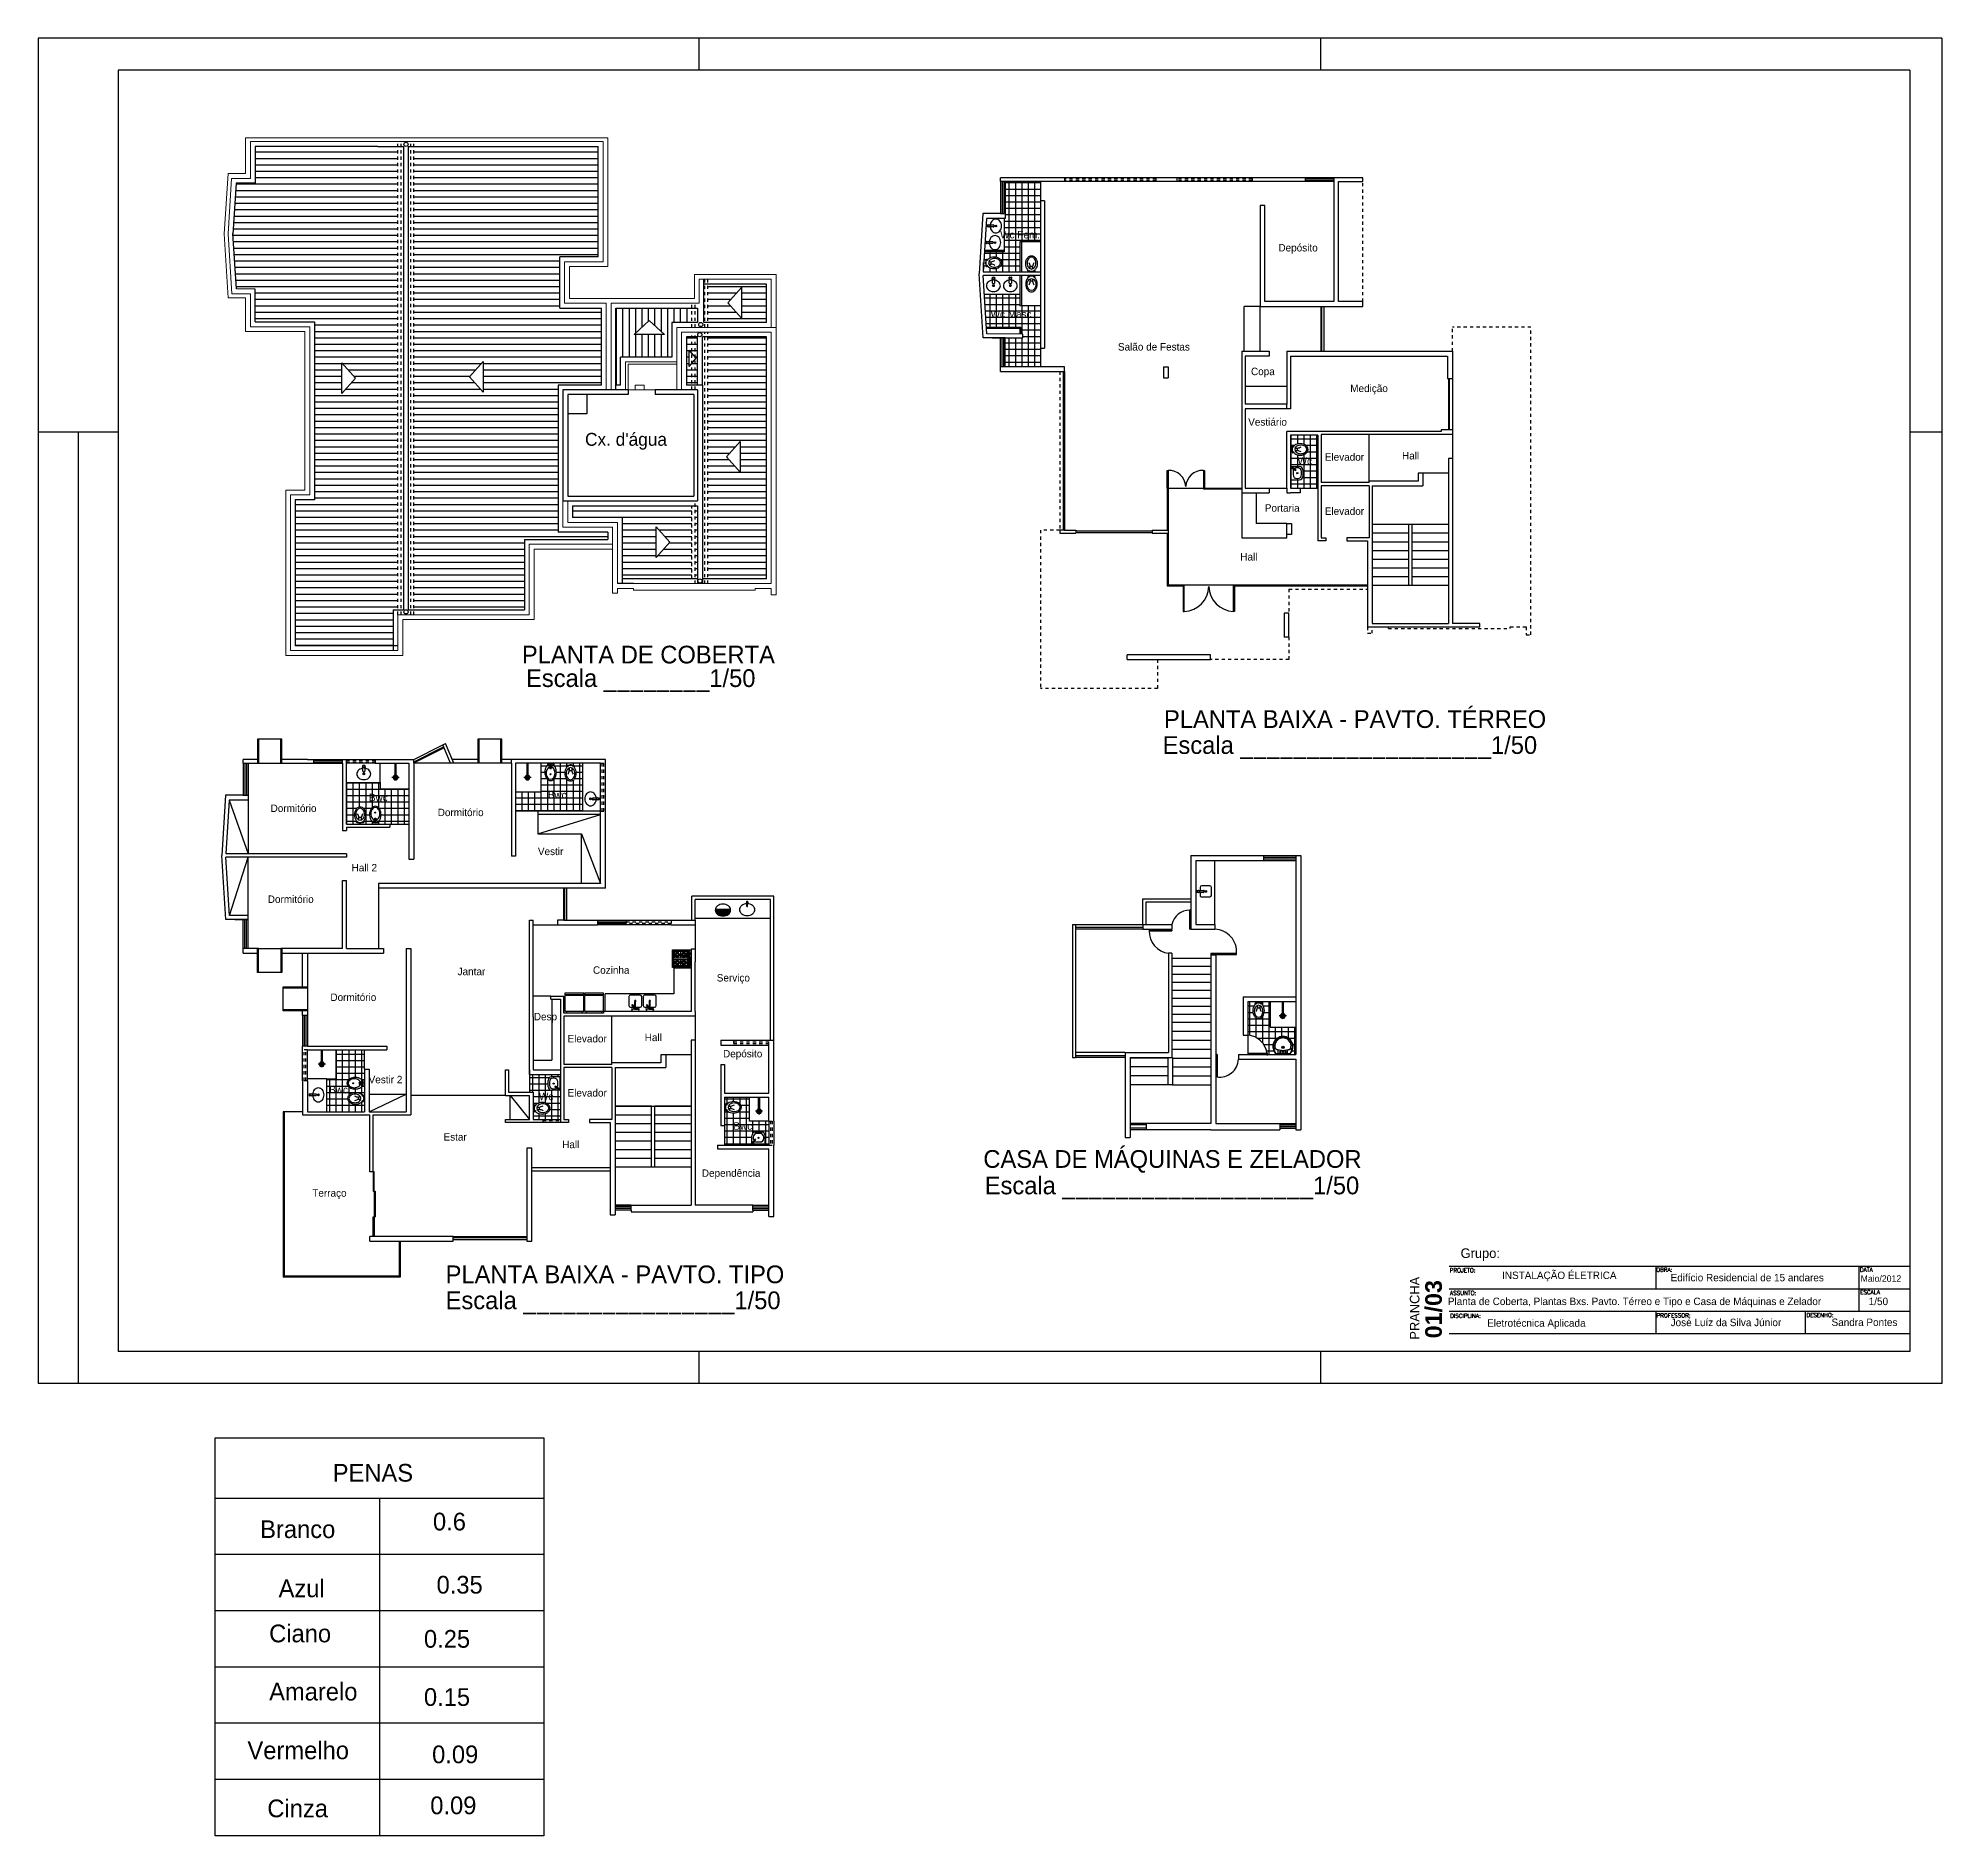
# Model space of a CAD drawing. Header units: millimetres. Extents: x 261 to 1016, y 850 to 1468.
# Drawn here: x 260.7 to 320.1, y 850.2 to 906.3 of the extents above; entities that cross this region are included whole.
import ezdxf

# ---------------------------------------------------------------- set-up
doc = ezdxf.new("R2010")
doc.units = ezdxf.units.MM
doc.linetypes.add('HIDDEN', pattern=[0.375, 0.25, -0.125])
for name, color, linetype in [('Alvenaria', 7, 'Continuous'), ('Esquadrias', 5, 'Continuous'), ('Paredebaix', 4, 'Continuous'), ('Piso', 1, 'Continuous'), ('Projeção', 8, 'HIDDEN'), ('Texto', 2, 'Continuous'), ('VISTAS', 2, 'Continuous')]:
    doc.layers.add(name, color=color, linetype=linetype)
doc.styles.add('BOLD', font='swissbo.ttf', dxfattribs={"height": 0.3})
doc.styles.add('sandra', font='stylu.ttf', dxfattribs={"height": 0.1})
doc.styles.add('STYLE3', font='', dxfattribs={"height": 0.25})
doc.styles.add('STYLE4', font='romans.shx')
doc.styles.get('STYLE3').set_extended_font_data('AvantGarde Bk BT')
pattern_1 = [(0, (-163.05337, 81.15697), (0, 0.2), [])]
pattern_2 = [(0, (-69.06957, 57.46856), (0, 0.2), []), (90, (-69.06957, 57.46856), (-0.2, 1e-17), [])]
pattern_3 = [(0, (0, 0), (0, 0.2), []), (90, (0, 0), (-0.2, 1e-17), [])]

msp = doc.modelspace()

# ---------------------------------------------------------------- texts
at = {"layer": 'Esquadrias', "style": 'sandra'}
for s, p in [('Desp', (276.167, 875.652)), ('Wc', (276.327, 873.159))]:
    msp.add_text(s, height=0.2322, dxfattribs=at).set_placement(p)
at = {"layer": 'Piso', "style": 'sandra'}
for s, p in [('PENAS', (269.891, 861.252)), ('0.6', (273.02, 859.729)), ('Branco', (267.628, 859.491)), ('Azul', (268.203, 857.645)), ('0.35', (273.132, 857.758)), ('Ciano', (267.908, 856.237)), ('0.25', (272.738, 856.068)), ('Amarelo', (267.908, 854.421)), ('0.15', (272.738, 854.252)), ('Vermelho', (267.232, 852.589)), ('0.09', (272.993, 852.462)), ('Cinza', (267.852, 850.776)), ('0.09', (272.935, 850.871))]:
    msp.add_text(s, height=0.5533, dxfattribs=at).set_placement(p)
at = {"layer": 'Texto'}
for s, height, style, p in [('Wc Fem.', 0.2322, 'sandra', (290.717, 900.058)), ('Depósito', 0.2322, 'sandra', (299.398, 899.651)), ('Wc Masc.', 0.2322, 'sandra', (290.418, 897.579)), ('Salão de Festas', 0.23215, 'sandra', (294.391, 896.558)), ('Copa', 0.2322, 'sandra', (298.541, 895.79)), ('Medição', 0.2322, 'sandra', (301.639, 895.261)), ("Cx. d'água", 0.4026, 'sandra', (277.764, 893.585)), ('Vestiário', 0.2322, 'sandra', (298.455, 894.213)), ('Hall', 0.2322, 'sandra', (303.254, 893.159)), ('Wc', 0.2322, 'sandra', (299.998, 892.996)), ('Elevador', 0.2322, 'sandra', (300.845, 893.119)), ('Portaria', 0.2322, 'sandra', (298.973, 891.528)), ('Elevador', 0.2322, 'sandra', (300.845, 891.429)), ('Hall', 0.2322, 'sandra', (298.207, 890.003)), ('PLANTA DE COBERTA', 0.55332, 'sandra', (275.794, 886.791)), ('Escala ________1/50', 0.55332, 'sandra', (275.923, 886.056)), ('PLANTA BAIXA - PAVTO. TÉRREO', 0.55332, 'sandra', (295.828, 884.778)), ('Escala ___________________1/50', 0.55332, 'sandra', (295.785, 883.967)), ('Bwc', 0.2322, 'sandra', (271.022, 882.49)), ('Bwc', 0.2322, 'sandra', (276.602, 882.573)), ('Dormitório', 0.2322, 'sandra', (267.954, 882.155)), ('Dormitório', 0.2322, 'sandra', (273.168, 882.025)), ('Vestir', 0.2322, 'sandra', (276.294, 880.808)), ('Hall 2', 0.2322, 'sandra', (270.481, 880.3)), ('Dormitório', 0.2322, 'sandra', (267.866, 879.316)), ('Cozinha', 0.2322, 'sandra', (278.012, 877.104)), ('Jantar', 0.2322, 'sandra', (273.789, 877.06)), ('Serviço', 0.2322, 'sandra', (281.874, 876.863)), ('Dormitório', 0.2322, 'sandra', (269.82, 876.256)), ('Elevador', 0.2322, 'sandra', (277.218, 874.962)), ('Hall', 0.2322, 'sandra', (279.627, 875.002)), ('Depósito', 0.2322, 'sandra', (282.07, 874.494)), ('Vestir 2', 0.2322, 'sandra', (271.012, 873.687)), ('Bwc', 0.2322, 'sandra', (269.78, 873.369)), ('Elevador', 0.2322, 'sandra', (277.218, 873.272)), ('Estar', 0.2322, 'sandra', (273.349, 871.896)), ('Bwc', 0.2322, 'sandra', (282.393, 872.237)), ('Hall', 0.2322, 'sandra', (277.052, 871.661)), ('CASA DE MÁQUINAS E ZELADOR', 0.55332, 'sandra', (290.191, 871.047)), ('Dependência', 0.23215, 'sandra', (281.408, 870.767)), ('Terraço', 0.2322, 'sandra', (269.255, 870.145)), ('Escala ___________________1/50', 0.55332, 'sandra', (290.234, 870.221)), ('PLANTA BAIXA - PAVTO. TIPO', 0.55332, 'sandra', (273.414, 867.446)), ('PROJETO:', 0.1278, 'STYLE4', (304.741, 867.784)), ('INSTALAÇÃO ÉLETRICA', 0.23215, 'sandra', (306.376, 867.576)), ('OBRA:', 0.1278, 'STYLE4', (311.184, 867.802)), ('DATA', 0.1278, 'STYLE4', (317.539, 867.806)), ('Edifício Residencial de 15 andares', 0.23215, 'sandra', (311.635, 867.505)), ('Maio/2012', 0.2026, 'sandra', (317.563, 867.49)), ('Escala ________________1/50', 0.55332, 'sandra', (273.414, 866.635)), ('Planta de Coberta, Plantas Bxs. Pavto. Térreo e Tipo e Casa de Máquinas e Zelador', 0.23215, 'sandra', (304.684, 866.763)), ('ASSUNTO:', 0.1278, 'STYLE4', (304.751, 867.075)), ('ESCALA', 0.1278, 'STYLE4', (317.547, 867.1)), (' 1/50', 0.2322, 'sandra', (317.729, 866.762)), ('DISCIPLINA:', 0.12778, 'STYLE4', (304.757, 866.363)), ('Eletrotécnica Aplicada', 0.23215, 'sandra', (305.909, 866.087)), ('PROFESSOR:', 0.1278, 'STYLE4', (311.197, 866.376)), ('José Luíz da Silva Júnior', 0.23215, 'sandra', (311.635, 866.105)), ('DESENHO:', 0.1278, 'STYLE4', (315.87, 866.388)), ('Sandra Pontes', 0.23215, 'sandra', (316.656, 866.111))]:
    msp.add_text(s, height=height, dxfattribs=dict(at, style=style)).set_placement(p)
for s, height, style, p in [('PRANCHA', 0.3, 'STYLE3', (303.798, 865.684)), ('01/03', 0.52, 'BOLD', (304.498, 865.725))]:
    msp.add_text(s, height=height, rotation=90, dxfattribs=dict(at, style=style)).set_placement(p)
at = {"layer": 'VISTAS', "color": 0, "ltscale": 0.05, "style": 'STYLE3'}
msp.add_text('Grupo:', height=0.3, dxfattribs=at).set_placement((305.082, 868.233))

# ---------------------------------------------------------------- blocks, each defined once
blk = doc.blocks.new('Chuv')
at = {"ltscale": 0.05}
for p, q in [((-0.11, 0.446), (0.116, 0.446)), ((-0.011, 0), (-0.011, 0.446)), ((0.003, 0.446), (0.003, 0.541)), ((0.016, 0.446), (0.016, 0))]:
    blk.add_line(p, q, dxfattribs=at)
for radius, start, end in [(0.076, 279.93583, 260.06417), (0.0459, 286.60149, 253.39851)]:
    blk.add_arc((0.003, 0.446), radius, start, end, dxfattribs=at)
blk = doc.blocks.new('Cuba04')
for p, q in [((0, 0.215), (0, 0)), ((0, 0), (0, -0.215)), ((0.015, 0.209), (0.015, 0)), ((0.015, 0), (0.015, -0.209))]:
    blk.add_line(p, q)
for points in [[(0.014, 0.209, 0.312247), (0.01, 0.211), (0.004, 0.211, 0.360966), (0.001, 0.209, 0.360966)], [(0.015, 0.153, 0.367407), (0.023, 0.146), (0.116, 0.146, 0.311092), (0.125, 0.152, -0.050109), (0.162, 0.247, -0.067138), (0.171, 0.259, -0.666643), (0.175, 0.258, -0.121666), (0.172, 0.245, 0.028058), (0.162, 0.223)], [(0.014, -0.209, -0.312247), (0.01, -0.211), (0.004, -0.211, -0.360966), (0.001, -0.209, -0.360966)], [(0.015, -0.153, -0.367407), (0.023, -0.146), (0.116, -0.146, -0.311092), (0.125, -0.152, 0.050109), (0.162, -0.247, 0.067138), (0.171, -0.259, 0.666643), (0.175, -0.258, 0.121666), (0.172, -0.245, -0.028058), (0.162, -0.223)]]:
    blk.add_lwpolyline(points, format="xyb")
at = {"linetype": 'HIDDEN'}
for centre in [(0.064, 0.085), (0.064, -0.085)]:
    blk.add_circle(centre, 0.0175, dxfattribs=at)
for centre, radius in [((0.064, 0), 0.0175), ((0.209, 0), 0.035), ((0.209, 0), 0.0225)]:
    blk.add_circle(centre, radius)
for centre, radius, start, end in [((0.014, 0.215), 0.0139, 129.79501, 181.31708), ((0.242, -0.046), 0.36, 127.69044, 131.08586), ((0.029, 0.209), 0.0131, 122.70797, 181.52356), ((0.242, -0.046), 0.36, 115.17868, 127.69044), ((0.242, -0.046), 0.345, 115.18432, 129.6394), ((0.237, -0.038), 0.351, 88.045, 114.91899), ((0.237, -0.038), 0.336, 88.05375, 114.9132), ((0.607, 0.005), 0.493, 166.54228, 180.62014), ((0.607, -0.005), 0.493, 179.37986, 193.45772), ((0.65, 0.006), 0.534, 155.95839, 167.67066), ((0.191, 0.211), 0.0317, 102.07993, 156.77567), ((0.249, 0), 0.251, 66.66464, 104.96553), ((0.236, 0.004), 0.309, 39.31797, 87.65316), ((0.236, 0.004), 0.294, 83.06965, 87.64318), ((0.23, -0.006), 0.304, 19.31688, 82.2893), ((0.247, -0.003), 0.254, 37.56447, 66.52706), ((0.251, 0.001), 0.249, 359.73982, 37.35609), ((0.23, -0.006), 0.319, 19.30521, 40.06107), ((0.24, 0), 0.293, 359.90706, 18.8196), ((0.24, 0), 0.308, 359.90706, 18.83171), ((0.24, 0), 0.308, 341.16829, 0.09294), ((0.014, -0.215), 0.0139, 178.68292, 230.20499), ((0.242, 0.046), 0.36, 228.91414, 232.30956), ((0.029, -0.209), 0.0131, 178.47644, 237.29203), ((0.242, 0.046), 0.345, 230.3606, 244.81568), ((0.242, 0.046), 0.36, 232.30956, 244.82132), ((0.237, 0.038), 0.351, 245.08101, 271.955), ((0.237, 0.038), 0.336, 245.0868, 271.94625), ((0.65, -0.006), 0.534, 192.32934, 204.04161), ((0.191, -0.211), 0.0317, 203.22433, 257.92007), ((0.249, 0), 0.251, 255.03447, 293.33536), ((0.236, -0.004), 0.309, 272.34684, 320.68203), ((0.236, -0.004), 0.294, 272.35682, 276.93035), ((0.23, 0.006), 0.304, 277.7107, 340.68312), ((0.247, 0.003), 0.254, 293.47294, 322.43553), ((0.251, -0.001), 0.249, 322.64391, 0.26018), ((0.23, 0.006), 0.319, 319.93893, 340.69479), ((0.24, 0), 0.293, 341.1804, 0.09294)]:
    blk.add_arc(centre, radius, start, end)
blk = doc.blocks.new('CUB1INOX')
for p, q in [((-0.195, 0.436), (-0.195, 0.186)), ((0.105, 0.486), (-0.145, 0.486)), ((-0.145, 0.136), (-0.052, 0.136)), ((-0.052, 0.106), (-0.052, 0.24)), ((-0.052, 0.032), (-0.052, 0.056)), ((0.008, 0.027), (-0.047, 0.027)), ((-0.026, 0.265), (-0.014, 0.265)), ((0.012, 0.24), (0.012, 0.106)), ((0.012, 0.136), (0.105, 0.136)), ((0.012, 0.056), (0.012, 0.032)), ((0.155, 0.186), (0.155, 0.436))]:
    blk.add_line(p, q)
for centre, radius in [((-0.02, 0.081), 0.0405), ((-0.02, 0.081), 0.032), ((-0.02, 0.311), 0.0271), ((-0.02, 0.311), 0.0171)]:
    blk.add_circle(centre, radius)
for centre, radius, start, end in [((-0.145, 0.436), 0.05, 90, 180), ((-0.145, 0.186), 0.05, 180, 270), ((-0.026, 0.24), 0.0257, 90, 180), ((-0.047, 0.032), 0.00428, 180, 270), ((-0.014, 0.24), 0.0257, 0, 90), ((0.008, 0.032), 0.00428, 270, 360), ((0.105, 0.436), 0.05, 0, 90), ((0.105, 0.186), 0.05, 270, 0)]:
    blk.add_arc(centre, radius, start, end)
blk = doc.blocks.new('Cuba')
for p, q in [((-0.034, -0.194), (-0.034, -0.083)), ((-0.034, -0.268), (-0.034, -0.244)), ((0.026, -0.273), (-0.029, -0.273)), ((-0.008, -0.057), (0.004, -0.057)), ((0.03, -0.083), (0.03, -0.194)), ((0.03, -0.244), (0.03, -0.268))]:
    blk.add_line(p, q)
for points in [[(0, 0.178, 0.081879), (-0.085, 0.164, 0.089991), (-0.154, 0.126, 0.104481), (-0.201, 0.066, 0.117689), (-0.217, 0, 0.117689), (-0.201, -0.066, 0.104481), (-0.154, -0.126, 0.089991), (-0.085, -0.164, 0.049962), (-0.034, -0.176, 0.081879)], [(0.03, -0.176, 0.053364), (0.085, -0.164, 0.089991), (0.154, -0.126, 0.104481), (0.201, -0.066, 0.117689), (0.217, 0, 0.117689), (0.201, 0.066, 0.104481), (0.154, 0.126, 0.089991), (0.085, 0.164, 0.081879), (0, 0.178, 0.081879)]]:
    blk.add_lwpolyline(points, format="xyb")
for centre, radius in [((0, 0), 0.0271), ((0, 0), 0.0171), ((-0.002, -0.219), 0.0405), ((-0.002, -0.219), 0.032)]:
    blk.add_circle(centre, radius)
for centre, radius, start, end in [((-0.008, -0.083), 0.0257, 90, 180), ((-0.029, -0.268), 0.00428, 180, 270), ((0.004, -0.083), 0.0257, 0, 90), ((0.026, -0.268), 0.00428, 270, 360)]:
    blk.add_arc(centre, radius, start, end)
blk = doc.blocks.new('cuba2')
for p, q in [((0, 0), (0, -0.257)), ((0, 0), (0.421, 0)), ((0.421, 0), (0.421, -0.257)), ((0.044, -0.176), (0.044, -0.214)), ((0.31, -0.368), (0.111, -0.368)), ((0.267, -0.065), (0.156, -0.065)), ((0.156, -0.325), (0.267, -0.325)), ((0.363, -0.032), (0.294, -0.143)), ((0.294, -0.143), (0.319, -0.158)), ((0.295, -0.141), (0.32, -0.157)), ((0.31, -0.117), (0.335, -0.133)), ((0.311, -0.115), (0.336, -0.131)), ((0.388, -0.048), (0.319, -0.158)), ((0.379, -0.214), (0.379, -0.176))]:
    blk.add_line(p, q)
for centre, radius in [((0.211, -0.195), 0.0179), ((0.211, -0.195), 0.0116), ((0.384, -0.028), 0.0103), ((0.384, -0.028), 0.00908)]:
    blk.add_circle(centre, radius)
for centre, radius, start, end in [((0.111, -0.257), 0.111, 180, 270), ((0.156, -0.176), 0.111, 90, 180), ((0.156, -0.214), 0.111, 180, 270), ((0.267, -0.176), 0.111, 55.504, 90), ((0.267, -0.214), 0.111, 270, 0), ((0.31, -0.257), 0.111, 270, 0), ((0.267, -0.176), 0.111, 0, 39.93607), ((0.384, -0.028), 0.0212, 160.1595, 199.8405), ((0.37, -0.007), 0.0147, 244.75982, 281.99599), ((0.37, -0.048), 0.0147, 78.00401, 115.24018), ((0.384, -0.028), 0.0212, 100.1595, 139.8405), ((0.359, -0.026), 0.0147, 18.00401, 55.24018), ((0.359, -0.029), 0.0147, 304.75982, 341.99599), ((0.384, -0.028), 0.0212, 220.1595, 259.8405), ((0.384, -0.028), 0.0171, 140.43762, 159.56238), ((0.384, -0.028), 0.0171, 200.43762, 219.56238), ((0.395, -0.006), 0.0147, 184.75982, 221.99599), ((0.395, -0.05), 0.0147, 138.00401, 175.24018), ((0.384, -0.028), 0.0171, 80.43762, 99.56238), ((0.384, -0.028), 0.0171, 260.43762, 279.56238), ((0.373, -0.006), 0.0147, 318.00401, 355.24018), ((0.373, -0.05), 0.0147, 4.75982, 41.99599), ((0.384, -0.028), 0.0212, 40.1595, 79.8405), ((0.384, -0.028), 0.0212, 280.1595, 319.8405), ((0.408, -0.026), 0.0147, 124.75982, 161.99599), ((0.397, -0.007), 0.0147, 258.00401, 295.24018), ((0.397, -0.048), 0.0147, 64.75982, 101.99599), ((0.408, -0.029), 0.0147, 198.00401, 235.24018), ((0.384, -0.028), 0.0171, 20.43762, 39.56238), ((0.384, -0.028), 0.0171, 320.43762, 339.56238), ((0.384, -0.028), 0.0212, 340.1595, 19.8405)]:
    blk.add_arc(centre, radius, start, end)
blk = doc.blocks.new('twinsystem320pl')
for p, q in [((8.592, 7.314), (8.592, 6.823)), ((9.188, 7.314), (8.592, 7.314)), ((9.138, 7.364), (8.642, 7.364)), ((8.642, 7.364), (8.642, 7.314)), ((9.138, 7.314), (9.138, 7.364)), ((9.188, 6.823), (9.188, 7.314)), ((8.592, 6.823), (9.188, 6.823)), ((8.592, 6.803), (9.188, 6.803)), ((8.592, 6.803), (8.592, 6.753)), ((8.592, 6.753), (9.188, 6.753)), ((8.642, 6.823), (8.642, 6.803)), ((9.138, 6.803), (9.138, 6.823)), ((9.188, 6.753), (9.188, 6.803))]:
    blk.add_line(p, q)
blk = doc.blocks.new('FOGÃO4')
for p, q in [((0, 0), (0, 0.581)), ((0, 0.581), (0.55, 0.581)), ((0, 0.567), (0.55, 0.567)), ((0, 0.067), (0.55, 0.067)), ((0, 0.047), (0.55, 0.047)), ((0.02, 0.107), (0.02, 0.527)), ((0.04, 0.547), (0.51, 0.547)), ((0.04, 0.087), (0.51, 0.087)), ((0.05, 0.123), (0.05, 0.53)), ((0.05, 0.53), (0.25, 0.53)), ((0.05, 0.431), (0.127, 0.431)), ((0.25, 0.326), (0.05, 0.326)), ((0.05, 0.225), (0.127, 0.225)), ((0.25, 0.123), (0.05, 0.123)), ((0.073, 0.028), (0.073, 0.022)), ((0.11, 0.029), (0.11, 0.022)), ((0.143, 0.028), (0.143, 0.022)), ((0.15, 0.454), (0.15, 0.53)), ((0.15, 0.326), (0.15, 0.409)), ((0.15, 0.247), (0.15, 0.326)), ((0.15, 0.123), (0.15, 0.202)), ((0.172, 0.431), (0.25, 0.431)), ((0.172, 0.225), (0.25, 0.225)), ((0.18, 0.029), (0.18, 0.022)), ((0.218, 0.028), (0.218, 0.022)), ((0.25, 0.53), (0.25, 0.123)), ((0.255, 0.029), (0.255, 0.022)), ((0.288, 0.028), (0.288, 0.022)), ((0.3, 0.53), (0.3, 0.123)), ((0.5, 0.53), (0.3, 0.53)), ((0.3, 0.431), (0.378, 0.431)), ((0.5, 0.326), (0.3, 0.326)), ((0.3, 0.225), (0.378, 0.225)), ((0.3, 0.123), (0.5, 0.123)), ((0.325, 0.029), (0.325, 0.022)), ((0.4, 0.53), (0.4, 0.454)), ((0.4, 0.409), (0.4, 0.326)), ((0.4, 0.326), (0.4, 0.247)), ((0.4, 0.202), (0.4, 0.123)), ((0.419, 0.028), (0.419, 0.022)), ((0.423, 0.431), (0.5, 0.431)), ((0.423, 0.225), (0.5, 0.225)), ((0.456, 0.029), (0.456, 0.022)), ((0.5, 0.123), (0.5, 0.53)), ((0.53, 0.527), (0.53, 0.107)), ((0.55, 0.581), (0.55, 0)), ((0, 0), (0.55, 0))]:
    blk.add_line(p, q)
for centre, radius in [((0.15, 0.432), 0.0696), ((0.15, 0.226), 0.0695), ((0.15, 0.431), 0.0459), ((0.15, 0.225), 0.0459), ((0.15, 0.431), 0.0359), ((0.15, 0.225), 0.0359), ((0.4, 0.225), 0.0734), ((0.4, 0.432), 0.0716), ((0.4, 0.431), 0.0459), ((0.4, 0.225), 0.0459), ((0.4, 0.431), 0.0359), ((0.4, 0.225), 0.0359)]:
    blk.add_circle(centre, radius)
for centre, start, end in [((0.04, 0.527), 90, 180), ((0.04, 0.107), 180, 270), ((0.51, 0.527), 0, 90), ((0.51, 0.107), 270, 0)]:
    blk.add_arc(centre, 0.02, start, end)
for centre in [(0.092, 0.028), (0.162, 0.028), (0.236, 0.028), (0.306, 0.028), (0.437, 0.028)]:
    blk.add_ellipse(centre, major_axis=(0.0185, 0.0004), ratio=0.532709, start_param=6.247921, end_param=9.427873)
for centre in [(0.092, 0.022), (0.162, 0.022), (0.236, 0.022), (0.306, 0.022), (0.437, 0.022)]:
    blk.add_ellipse(centre, major_axis=(0.0185, 0.0004), ratio=0.532709)
blk = doc.blocks.new('Cubacoz')
for p, q in [((-0.433, -0.002), (-0.432, 0.002)), ((-0.415, 0.002), (-0.432, 0.002)), ((-0.414, -0.002), (-0.415, 0.002)), ((-0.223, -0.002), (-0.222, 0.002)), ((-0.222, 0.002), (-0.205, 0.002)), ((-0.204, -0.002), (-0.205, 0.002)), ((0.017, -0.002), (0.018, 0.002)), ((0.035, 0.002), (0.018, 0.002)), ((0.036, -0.002), (0.035, 0.002)), ((0.227, -0.002), (0.228, 0.002)), ((0.228, 0.002), (0.245, 0.002)), ((0.246, -0.002), (0.245, 0.002)), ((-0.518, -0.138), (-0.518, -0.419)), ((-0.328, -0.089), (-0.469, -0.089)), ((-0.469, -0.469), (-0.168, -0.469)), ((-0.414, -0.002), (-0.433, -0.002)), ((-0.432, -0.007), (-0.433, -0.002)), ((-0.43, -0.032), (-0.433, -0.032)), ((-0.433, -0.038), (-0.348, -0.043)), ((-0.415, -0.007), (-0.432, -0.007)), ((-0.431, -0.019), (-0.431, -0.007)), ((-0.416, -0.019), (-0.431, -0.019)), ((-0.429, -0.024), (-0.429, -0.019)), ((-0.419, -0.032), (-0.346, -0.032)), ((-0.418, -0.024), (-0.418, -0.019)), ((-0.346, -0.032), (-0.417, -0.032)), ((-0.416, -0.019), (-0.416, -0.007)), ((-0.415, -0.007), (-0.414, -0.002)), ((-0.331, -0.043), (-0.305, -0.043)), ((-0.328, -0.072), (-0.328, -0.258)), ((-0.318, -0.032), (-0.318, -0.056)), ((-0.308, -0.043), (-0.308, -0.044)), ((-0.308, -0.044), (-0.308, -0.044)), ((-0.308, -0.072), (-0.308, -0.258)), ((-0.288, -0.089), (-0.308, -0.089)), ((-0.303, -0.069), (-0.274, -0.108)), ((-0.292, -0.057), (-0.261, -0.098)), ((-0.291, -0.032), (-0.219, -0.032)), ((-0.204, -0.038), (-0.288, -0.043)), ((-0.261, -0.098), (-0.274, -0.108)), ((-0.274, -0.108), (-0.273, -0.126)), ((-0.244, -0.104), (-0.273, -0.126)), ((-0.168, -0.089), (-0.268, -0.089)), ((-0.261, -0.098), (-0.244, -0.104)), ((-0.215, -0.16), (-0.228, -0.17)), ((-0.223, -0.002), (-0.204, -0.002)), ((-0.222, -0.007), (-0.223, -0.002)), ((-0.222, -0.007), (-0.205, -0.007)), ((-0.22, -0.019), (-0.22, -0.007)), ((-0.22, -0.019), (-0.206, -0.019)), ((-0.219, -0.024), (-0.219, -0.019)), ((-0.208, -0.024), (-0.208, -0.019)), ((-0.207, -0.032), (-0.204, -0.032)), ((-0.206, -0.019), (-0.206, -0.007)), ((-0.205, -0.007), (-0.204, -0.002)), ((-0.118, -0.419), (-0.118, -0.138)), ((-0.068, -0.138), (-0.068, -0.419)), ((0.122, -0.089), (-0.019, -0.089)), ((-0.019, -0.469), (0.282, -0.469)), ((0.036, -0.002), (0.017, -0.002)), ((0.018, -0.007), (0.017, -0.002)), ((0.02, -0.032), (0.017, -0.032)), ((0.017, -0.038), (0.102, -0.043)), ((0.035, -0.007), (0.018, -0.007)), ((0.019, -0.019), (0.019, -0.007)), ((0.034, -0.019), (0.019, -0.019)), ((0.021, -0.024), (0.021, -0.019)), ((0.031, -0.032), (0.104, -0.032)), ((0.032, -0.024), (0.032, -0.019)), ((0.104, -0.032), (0.033, -0.032)), ((0.034, -0.019), (0.034, -0.007)), ((0.035, -0.007), (0.036, -0.002)), ((0.119, -0.043), (0.145, -0.043)), ((0.122, -0.072), (0.122, -0.258)), ((0.132, -0.032), (0.132, -0.056)), ((0.142, -0.043), (0.142, -0.044)), ((0.142, -0.044), (0.142, -0.044)), ((0.142, -0.072), (0.142, -0.258)), ((0.162, -0.089), (0.142, -0.089)), ((0.147, -0.069), (0.176, -0.108)), ((0.158, -0.057), (0.189, -0.098)), ((0.159, -0.032), (0.231, -0.032)), ((0.246, -0.038), (0.162, -0.043)), ((0.189, -0.098), (0.176, -0.108)), ((0.176, -0.108), (0.177, -0.126)), ((0.206, -0.104), (0.177, -0.126)), ((0.282, -0.089), (0.182, -0.089)), ((0.189, -0.098), (0.206, -0.104)), ((0.235, -0.16), (0.222, -0.17)), ((0.227, -0.002), (0.246, -0.002)), ((0.228, -0.007), (0.227, -0.002)), ((0.228, -0.007), (0.245, -0.007)), ((0.23, -0.019), (0.23, -0.007)), ((0.23, -0.019), (0.244, -0.019)), ((0.231, -0.024), (0.231, -0.019)), ((0.242, -0.024), (0.242, -0.019)), ((0.243, -0.032), (0.246, -0.032)), ((0.244, -0.019), (0.244, -0.007)), ((0.245, -0.007), (0.246, -0.002)), ((0.332, -0.419), (0.332, -0.138))]:
    blk.add_line(p, q)
for centre, radius in [((-0.318, -0.043), 0.03), ((-0.318, -0.043), 0.01), ((0.132, -0.043), 0.03), ((0.132, -0.043), 0.01)]:
    blk.add_circle(centre, radius)
for centre, radius, start, end in [((-0.469, -0.138), 0.0495, 90, 180), ((-0.469, -0.419), 0.0495, 180, 270), ((-0.433, -0.035), 0.00311, 90, 270), ((-0.429, -0.028), 0.00364, 256.09795, 80.40595), ((-0.418, -0.028), 0.00364, 99.59405, 283.90205), ((-0.318, -0.28), 0.0206, 117.208, 62.792), ((-0.318, -0.28), 0.015, 113.65356, 66.34644), ((-0.318, -0.258), 0.01, 180, 0), ((-0.167, -0.062), 0.124, 211.03543, 240.52088), ((-0.316, -0.177), 0.103, 9.64706, 45.43004), ((-0.219, -0.028), 0.00364, 256.09795, 80.40595), ((-0.207, -0.028), 0.00364, 99.59405, 283.90205), ((-0.204, -0.035), 0.00311, 270, 90), ((-0.168, -0.138), 0.0495, 0, 90), ((-0.168, -0.419), 0.0495, 270, 0), ((-0.019, -0.138), 0.0495, 90, 180), ((-0.019, -0.419), 0.0495, 180, 270), ((0.017, -0.035), 0.00311, 90, 270), ((0.021, -0.028), 0.00364, 256.09795, 80.40595), ((0.032, -0.028), 0.00364, 99.59405, 283.90205), ((0.132, -0.28), 0.0206, 117.208, 62.792), ((0.132, -0.28), 0.015, 113.65356, 66.34644), ((0.132, -0.258), 0.01, 180, 0), ((0.283, -0.062), 0.124, 211.03543, 240.52088), ((0.134, -0.177), 0.103, 9.64706, 45.43004), ((0.231, -0.028), 0.00364, 256.09795, 80.40595), ((0.243, -0.028), 0.00364, 99.59405, 283.90205), ((0.246, -0.035), 0.00311, 270, 90), ((0.282, -0.138), 0.0495, 0, 90), ((0.282, -0.419), 0.0495, 270, 0)]:
    blk.add_arc(centre, radius, start, end)
blk = doc.blocks.new('Bide1')
for points in [[(0.046, 0.046), (0.049, 0.046)], [(0.046, -0.046), (0.046, 0.046)], [(0.049, 0.046), (0.074, 0.037)], [(0.049, -0.046), (0.049, 0.046)], [(0.074, 0.037), (0.049, 0.037)], [(0.074, -0.037), (0.074, 0.037)], [(0.046, -0.046), (0.049, -0.046)], [(0.074, -0.037), (0.049, -0.037)], [(0.049, -0.046), (0.074, -0.037)]]:
    blk.add_lwpolyline(points)
for points in [[(0.512, 0.001, 0.136045), (0.494, 0.065, 0.10695), (0.436, 0.127, 0.081555), (0.355, 0.165, 0.069677), (0.252, 0.179, 0.069677), (0.149, 0.164, 0.081555), (0.069, 0.126, 0.002184), (0.068, 0.125, 0.136045)], [(0.07, -0.127, 0.000599), (0.07, -0.127, 0.081555), (0.151, -0.165, 0.069677), (0.253, -0.179, 0.069677), (0.356, -0.164, 0.081555), (0.436, -0.126, 0.10695), (0.494, -0.064, 0.136045), (0.512, 0.001, 0.136045)]]:
    blk.add_lwpolyline(points, format="xyb")
blk.add_lwpolyline([(0.087, -0.001), (0.101, -0.052, 0.10655), (0.144, -0.1, 0.083882), (0.204, -0.13, 0.072777), (0.281, -0.141, 0.072777), (0.357, -0.13, 0.083882), (0.417, -0.1, 0.10655), (0.46, -0.052), (0.474, -0.001), (0.46, 0.049, 0.10655), (0.417, 0.097, 0.083882), (0.357, 0.127, 0.072777), (0.281, 0.138, 0.072777), (0.204, 0.127, 0.083882), (0.144, 0.097, 0.10655), (0.101, 0.049)], format="xyb", close=True)
for centre, radius in [((0.027, 0), 0.0138), ((0.039, 0.076), 0.0138), ((0.076, -0.001), 0.0141), ((0.317, 0), 0.0138), ((0.039, -0.076), 0.0138)]:
    blk.add_circle(centre, radius)
for centre, radius, start, end in [((0.301, 0), 0.301, 164.98149, 195.01851), ((0.039, 0.07), 0.03, 99.60434, 164.98149), ((0.026, 0.147), 0.0479, 279.60434, 333.52955), ((0.056, 0), 0.00685, 185.49001, 174.50999), ((0.105, -0.001), 0.0215, 233.76288, 126.23712), ((0.105, -0.001), 0.0355, 256.85477, 103.14523), ((0.039, -0.07), 0.03, 195.01851, 260.39566), ((0.026, -0.147), 0.0479, 25.1297, 80.39566)]:
    blk.add_arc(centre, radius, start, end)

# ---------------------------------------------------------------- hatches: boundary and pattern name
at = {"layer": 'Piso'}
h = msp.add_hatch(dxfattribs=at)
h.set_pattern_fill('_USER,_O', color=256, scale=0.2, pattern_type=0)
h.set_pattern_definition(pattern_1)
h.paths.add_polyline_path([(271.925, 902.932), (271.295, 902.932), (267.475, 902.932), (267.475, 901.782), (266.877, 901.782), (266.776, 900.202), (266.886, 898.479), (267.475, 898.475), (267.475, 897.452), (269.325, 897.452), (269.325, 891.902), (268.725, 891.902), (268.725, 887.342), (271.775, 887.342), (271.775, 888.462), (271.925, 888.462)])
h.paths.add_polyline_path([(270.177, 896.175), (270.606, 895.697), (270.177, 895.219)], flags=16)
h = msp.add_hatch(dxfattribs=at)
h.set_pattern_fill('_USER,_O', color=256, scale=0.2, pattern_type=0)
h.set_pattern_definition(pattern_1)
h.paths.add_polyline_path([(276.975, 897.882), (276.975, 899.482), (278.175, 899.482), (278.175, 902.932), (272.425, 902.932), (272.425, 888.462), (275.875, 888.462), (275.875, 890.662), (278.475, 890.662), (278.475, 890.893), (276.925, 890.893), (276.925, 895.482), (278.275, 895.482), (278.275, 897.882)])
h.paths.add_polyline_path([(274.584, 896.215), (274.584, 895.259), (274.155, 895.737)], flags=16)
h = msp.add_hatch(dxfattribs=at)
h.set_pattern_fill('_USER,_O', color=256, scale=0.2, double=1, pattern_type=0)
h.set_pattern_definition(pattern_3)
h.paths.add_polyline_path([(290.838, 899.684), (290.838, 899.634), (290.221, 899.634), (290.181, 899.004), (291.327, 899.004), (291.327, 899.954), (291.377, 899.954), (291.977, 899.954), (291.977, 901.234), (291.977, 901.834), (290.877, 901.834), (290.877, 900.834), (290.877, 900.684), (290.838, 900.684)])
h.paths.add_polyline_path([(290.699, 899.421, -0.106347), (290.753, 899.359, -0.129052), (290.771, 899.293, -0.129052), (290.753, 899.228, -0.106347), (290.699, 899.166, -0.084756), (290.622, 899.128, -0.073988), (290.526, 899.113, -0.073988), (290.429, 899.128, -0.084756), (290.352, 899.166, -0.035259), (290.332, 899.184, 0.085706), (290.297, 899.182, -0.167003), (290.281, 899.192), (290.281, 899.269), (290.269, 899.269), (290.269, 899.267), (290.267, 899.267), (290.267, 899.293), (290.267, 899.32), (290.269, 899.32), (290.269, 899.318), (290.281, 899.318), (290.281, 899.395, -0.167003), (290.297, 899.405, 0.085706), (290.332, 899.403, -0.035259), (290.352, 899.421, -0.084756), (290.429, 899.459, -0.073988), (290.526, 899.473, -0.073988), (290.622, 899.459, -0.084756)], flags=16)
h.paths.add_polyline_path([(290.675, 899.39, -0.106525), (290.716, 899.343), (290.73, 899.294), (290.716, 899.244, -0.106525), (290.675, 899.198, -0.083995), (290.616, 899.169, -0.072933), (290.542, 899.158, -0.072933), (290.468, 899.169, -0.083995), (290.409, 899.198, -0.106525), (290.368, 899.244), (290.354, 899.294), (290.368, 899.343, -0.106525), (290.409, 899.39, -0.083995), (290.468, 899.419, -0.072933), (290.542, 899.43, -0.072933), (290.616, 899.419, -0.083995)], flags=0)
h.paths.add_polyline_path([(290.298, 899.372, -1), (290.315, 899.372, -1)], flags=0)
h.paths.add_polyline_path([(290.298, 899.215, -1), (290.315, 899.215, -1)], flags=0)
h.paths.add_polyline_path([(290.658, 899.992), (292.083, 899.992), (292.083, 900.35), (290.658, 900.35)], flags=9)
h = msp.add_hatch(dxfattribs=at)
h.set_pattern_fill('_USER,_O', color=256, scale=0.2, pattern_type=0)
h.set_pattern_definition(pattern_1)
h.paths.add_polyline_path([(283.425, 898.632), (281.6, 898.632), (281.6, 897.432), (283.425, 897.432)])
h.paths.add_polyline_path([(282.648, 897.572), (282.219, 898.05), (282.648, 898.528)], flags=16)
h.paths.add_polyline_path([(281.475, 897.432), (281.5, 897.432), (281.5, 898.632), (281.475, 898.632)])
h = msp.add_hatch(dxfattribs=at)
h.set_pattern_fill('_USER,_O', color=256, scale=0.2, double=1, pattern_type=0)
h.set_pattern_definition(pattern_3)
h.paths.add_polyline_path([(291.977, 897.954), (291.377, 897.954), (291.327, 897.954), (291.327, 898.304), (290.219, 898.304), (290.285, 897.275), (291.365, 897.275), (291.365, 897.075), (291.427, 897.074), (291.427, 896.954), (290.877, 896.954), (290.877, 896.054), (291.977, 896.054), (291.977, 896.634)])
h.paths.add_polyline_path([(290.359, 897.512), (291.978, 897.512), (291.978, 897.87), (290.359, 897.87)], flags=9)
h = msp.add_hatch(dxfattribs=at)
h.set_pattern_fill('_USER,_O', color=256, scale=0.2, angle=90, pattern_type=0)
h.set_pattern_definition([(90, (-163.05337, 81.15697), (-0.2, 1e-17), [])])
h.paths.add_polyline_path([(280.475, 896.352), (280.475, 897.432), (281.1, 897.432), (281.1, 897.882), (278.725, 897.882), (278.725, 895.482), (278.875, 895.482), (278.875, 896.352)])
h.paths.add_polyline_path([(279.292, 897.062), (279.77, 897.491), (280.248, 897.062)], flags=16)
h.paths.add_polyline_path([(281.275, 897.882), (281.2, 897.882), (281.2, 897.432), (281.275, 897.432)])
h = msp.add_hatch(dxfattribs=at)
h.set_pattern_fill('_USER,_O', color=256, scale=0.2, pattern_type=0)
h.set_pattern_definition(pattern_1)
h.paths.add_polyline_path([(280.925, 895.482), (281.1, 895.482), (281.1, 896.166), (281.008, 896.063), (281.008, 896.57), (281.1, 896.466), (281.1, 896.982), (280.925, 896.982)])
h.paths.add_polyline_path([(281.1, 896.466), (281.2, 896.355), (281.2, 896.982), (281.1, 896.982)])
h.paths.add_polyline_path([(281.2, 896.278), (281.1, 896.166), (281.1, 895.482), (281.2, 895.482)])
h.paths.add_polyline_path([(281.275, 896.982), (281.2, 896.982), (281.2, 896.355), (281.235, 896.316), (281.2, 896.278), (281.2, 895.482), (281.275, 895.482)])
h = msp.add_hatch(dxfattribs=at)
h.set_pattern_fill('_USER,_O', color=256, scale=0.2, pattern_type=0)
h.set_pattern_definition(pattern_1)
h.paths.add_polyline_path([(283.425, 896.982), (281.6, 896.982), (281.6, 889.432), (283.425, 889.432)])
h.paths.add_polyline_path([(282.604, 893.714), (282.604, 892.758), (282.175, 893.236)], flags=16)
h = msp.add_hatch(dxfattribs=at)
h.set_pattern_fill('_USER,_O', color=256, scale=0.2, double=1, pattern_type=0)
h.set_pattern_definition(pattern_3)
h.paths.add_polyline_path([(300.627, 893.914), (299.777, 893.914), (299.777, 892.264), (300.077, 892.264), (300.627, 892.264)])
h.paths.add_polyline_path([(300.16, 892.828), (300.16, 892.63, -0.414214), (300.049, 892.519), (299.792, 892.519), (299.792, 892.94), (300.049, 892.94, -0.414214)], flags=16)
h.paths.add_polyline_path([(300.175, 893.307, -0.073988), (300.078, 893.293, -0.073988), (299.982, 893.307, -0.084756), (299.905, 893.345, -0.035259), (299.884, 893.363, 0.085706), (299.849, 893.361, -0.167003), (299.833, 893.371), (299.833, 893.448), (299.821, 893.448), (299.821, 893.446), (299.82, 893.446), (299.82, 893.473), (299.82, 893.499), (299.821, 893.499), (299.821, 893.497), (299.833, 893.497), (299.833, 893.574, -0.167003), (299.849, 893.584, 0.085706), (299.884, 893.582, -0.035259), (299.905, 893.6, -0.084756), (299.982, 893.638, -0.073988), (300.078, 893.653, -0.073988), (300.175, 893.638, -0.084756), (300.252, 893.6, -0.106347), (300.306, 893.538, -0.129052), (300.323, 893.473, -0.129052), (300.306, 893.407, -0.106347), (300.252, 893.345, -0.084756)], flags=16)
h.paths.add_polyline_path([(300.117, 892.786), (300.117, 892.674, -0.414214), (300.005, 892.563), (299.968, 892.563, -0.414214), (299.857, 892.674), (299.857, 892.786, -0.151664), (299.876, 892.849), (299.824, 892.882, -0.145264), (299.812, 892.882, 0.069298), (299.813, 892.886, -0.083642), (299.809, 892.889, 0.069298), (299.806, 892.886, -0.174892), (299.799, 892.898, 0.069298), (299.803, 892.899, -0.083642), (299.803, 892.905, 0.069298), (299.799, 892.906, -0.174892), (299.806, 892.918, 0.069298), (299.809, 892.915, -0.083642), (299.813, 892.918, 0.069298), (299.812, 892.922, -0.174892), (299.827, 892.922, 0.069298), (299.825, 892.918, -0.083642), (299.83, 892.915, 0.069298), (299.833, 892.918, -0.164614), (299.84, 892.907), (299.897, 892.871, -0.176039), (299.968, 892.897), (300.005, 892.897, -0.414214)], flags=0)
h.paths.add_polyline_path([(300.169, 893.348, -0.072933), (300.095, 893.337, -0.072933), (300.02, 893.348, -0.083995), (299.962, 893.377, -0.106525), (299.92, 893.423), (299.907, 893.473), (299.92, 893.522, -0.106525), (299.962, 893.569, -0.083995), (300.02, 893.598, -0.072933), (300.095, 893.609, -0.072933), (300.169, 893.598, -0.083995), (300.227, 893.569, -0.106525), (300.269, 893.522), (300.282, 893.473), (300.269, 893.423, -0.106525), (300.227, 893.377, -0.083995)], flags=0)
h.paths.add_polyline_path([(300.005, 892.729, -1), (299.969, 892.729, -1)], flags=0)
h.paths.add_polyline_path([(299.998, 892.729, -1), (299.975, 892.729, -1)], flags=0)
h.paths.add_polyline_path([(299.836, 892.899, 0.083642), (299.836, 892.905, 0.094024), (299.832, 892.902, 0.094024)], flags=0)
h.paths.add_polyline_path([(299.83, 892.889, -0.083642), (299.825, 892.886, -0.094024), (299.826, 892.892, -0.094024)], flags=0)
h.paths.add_polyline_path([(299.83, 892.902, -1), (299.809, 892.902, -1)], flags=0)
h.paths.add_polyline_path([(299.851, 893.394, -1), (299.867, 893.394, -1)], flags=0)
h.paths.add_polyline_path([(299.851, 893.551, -1), (299.867, 893.551, -1)], flags=0)
h.paths.add_polyline_path([(299.938, 892.929), (300.519, 892.929), (300.519, 893.287), (299.938, 893.287)], flags=24)
h = msp.add_hatch(dxfattribs=at)
h.set_pattern_fill('_USER,_O', color=256, scale=0.2, pattern_type=0)
h.set_pattern_definition(pattern_1)
h.paths.add_polyline_path([(277.375, 891.712), (277.375, 891.343), (278.925, 891.343), (278.925, 889.432), (281.1, 889.432), (281.1, 891.712)])
h.paths.add_polyline_path([(279.979, 891.051), (280.408, 890.573), (279.979, 890.095)], flags=16)
h.paths.add_polyline_path([(281.2, 889.432), (281.275, 889.432), (281.275, 891.712), (281.2, 891.712)])
h = msp.add_hatch(dxfattribs=at)
h.set_pattern_fill('_USER,_O', color=256, scale=0.2, double=1, pattern_type=0)
h.set_pattern_definition(pattern_3)
h.paths.add_polyline_path([(277.7, 883.677), (276.39, 883.677), (276.39, 882.777), (275.59, 882.777), (275.59, 882.177), (276.29, 882.177), (277.7, 882.177)])
h.paths.add_polyline_path([(277.312, 883.122, -0.129052), (277.246, 883.139, -0.106347), (277.184, 883.194, -0.084756), (277.146, 883.27, -0.073988), (277.132, 883.367, -0.073988), (277.146, 883.464, -0.084756), (277.184, 883.54, -0.035259), (277.202, 883.561, 0.085706), (277.2, 883.596, -0.167003), (277.21, 883.612), (277.287, 883.612), (277.287, 883.624), (277.285, 883.624), (277.285, 883.626), (277.312, 883.626), (277.338, 883.626), (277.338, 883.624), (277.336, 883.624), (277.336, 883.612), (277.413, 883.612, -0.167003), (277.423, 883.596, 0.085706), (277.421, 883.561, -0.035259), (277.439, 883.54, -0.084756), (277.477, 883.464, -0.073988), (277.492, 883.367, -0.073988), (277.477, 883.27, -0.084756), (277.439, 883.194, -0.106347), (277.377, 883.139, -0.129052)], flags=16)
h.paths.add_polyline_path([(277.361, 883.176), (277.312, 883.163), (277.262, 883.176, -0.106525), (277.216, 883.218, -0.083995), (277.187, 883.277, -0.072933), (277.176, 883.351, -0.072933), (277.187, 883.425, -0.083995), (277.216, 883.484, -0.106525), (277.262, 883.525), (277.312, 883.538), (277.361, 883.525, -0.106525), (277.408, 883.484, -0.083995), (277.437, 883.425, -0.072933), (277.448, 883.351, -0.072933), (277.437, 883.277, -0.083995), (277.408, 883.218, -0.106525)], flags=0)
h.paths.add_polyline_path([(277.382, 883.586, -1), (277.398, 883.586, -1)], flags=0)
h.paths.add_polyline_path([(276.815, 883.579, -0.239734), (276.789, 883.614, 0.29326), (276.768, 883.638, 0.131817), (276.612, 883.638, 0.29326), (276.59, 883.614, -0.245929), (276.563, 883.578, 0.000599), (276.563, 883.578, 0.081555), (276.525, 883.497, 0.069677), (276.511, 883.394, 0.069677), (276.526, 883.292, 0.081555), (276.564, 883.212, 0.10695), (276.626, 883.154, 0.136045), (276.691, 883.136, 0.136045), (276.755, 883.154, 0.10695), (276.817, 883.212, 0.081555), (276.854, 883.293, 0.069677), (276.868, 883.396, 0.069677), (276.854, 883.499, 0.081555)], flags=16)
h.paths.add_polyline_path([(277.225, 883.586, -1), (277.241, 883.586, -1)], flags=0)
h.paths.add_polyline_path([(276.787, 883.231, -0.10655), (276.739, 883.188), (276.688, 883.174), (276.637, 883.188, -0.10655), (276.59, 883.231, -0.083882), (276.56, 883.291, -0.072777), (276.549, 883.367, -0.072777), (276.56, 883.444, -0.083882), (276.59, 883.504, -0.10655), (276.637, 883.547), (276.682, 883.559, -0.336843), (276.674, 883.574), (276.653, 883.574), (276.643, 883.599), (276.643, 883.602), (276.736, 883.602), (276.736, 883.599), (276.727, 883.574), (276.702, 883.574, -0.336843), (276.694, 883.559), (276.739, 883.547, -0.10655), (276.787, 883.504, -0.083882), (276.817, 883.444, -0.072777), (276.828, 883.367, -0.072777), (276.817, 883.291, -0.083882)], flags=0)
h.paths.add_polyline_path([(276.676, 883.331, -1), (276.703, 883.331, -1)], flags=0)
h.paths.add_polyline_path([(276.752, 883.609, -1), (276.779, 883.609, -1)], flags=0)
h.paths.add_polyline_path([(276.691, 883.599), (276.689, 883.599, 20.856773)], flags=0)
h.paths.add_polyline_path([(276.676, 883.621, -1), (276.704, 883.621, -1)], flags=0)
h.paths.add_polyline_path([(276.6, 883.609, -1), (276.627, 883.609, -1)], flags=0)
h.paths.add_polyline_path([(276.543, 882.509), (277.294, 882.509), (277.294, 882.86), (276.543, 882.86)], flags=24)
h = msp.add_hatch(dxfattribs=at)
h.set_pattern_fill('_USER,_O', color=256, scale=0.2, double=1, pattern_type=0)
h.set_pattern_definition(pattern_2)
h.paths.add_polyline_path([(272.27, 882.877), (271.37, 882.877), (271.37, 883.077), (270.32, 883.077), (270.32, 881.777), (271.67, 881.777), (272.27, 881.777)])
h.paths.add_polyline_path([(271.384, 882.175, -0.069677), (271.399, 882.072, -0.069677), (271.385, 881.969, -0.081995), (271.347, 881.889, 0.24593), (271.32, 881.853, -0.29326), (271.298, 881.829, -0.131817), (271.142, 881.829, -0.29326), (271.12, 881.853, 0.239734), (271.094, 881.888, 0.002625), (271.096, 881.886, -0.002625), (271.094, 881.888, -0.081555), (271.056, 881.968, -0.069677), (271.042, 882.071, -0.069677), (271.056, 882.174, -0.081555), (271.093, 882.254, -0.10695), (271.155, 882.313, -0.136045), (271.219, 882.331, -0.136045), (271.284, 882.313, -0.10695), (271.346, 882.255, -0.081555)], flags=16)
h.paths.add_polyline_path([(271.228, 881.908, -0.094568), (271.232, 881.905, 0.109504), (271.239, 881.911)], flags=0)
h.paths.add_polyline_path([(271.206, 882.136, -1), (271.234, 882.136, -1)], flags=0)
h.paths.add_polyline_path([(271.282, 881.858, -1), (271.31, 881.858, -1)], flags=0)
h.paths.add_polyline_path([(271.158, 881.858, -1), (271.13, 881.858, -1)], flags=0)
h.paths.add_polyline_path([(271.257, 881.893), (271.268, 881.865), (271.172, 881.865), (271.183, 881.893)], flags=0)
h.paths.add_polyline_path([(271.22, 881.868, 20.856773), (271.219, 881.868)], flags=0)
h.paths.add_polyline_path([(270.928, 882.065, -0.073988), (270.913, 881.968, -0.084756), (270.875, 881.892, -0.035259), (270.857, 881.871, 0.085706), (270.859, 881.836, -0.167003), (270.849, 881.82), (270.772, 881.82), (270.772, 881.808), (270.774, 881.808), (270.774, 881.806), (270.748, 881.806), (270.721, 881.806), (270.721, 881.808), (270.723, 881.808), (270.723, 881.82), (270.646, 881.82, -0.167003), (270.636, 881.836, 0.085706), (270.638, 881.871, -0.035259), (270.62, 881.892, -0.084756), (270.582, 881.968, -0.073988), (270.568, 882.065, -0.073988), (270.582, 882.162, -0.084756), (270.62, 882.238, -0.106347), (270.682, 882.293, -0.129052), (270.748, 882.31, -0.129052), (270.813, 882.293, -0.106347), (270.875, 882.238, -0.084756), (270.913, 882.162, -0.073988)], flags=16)
h.paths.add_polyline_path([(270.883, 882.081, -0.072933), (270.872, 882.007, -0.083995), (270.843, 881.949, -0.106525), (270.797, 881.907), (270.747, 881.894), (270.698, 881.907, -0.106525), (270.651, 881.949, -0.083995), (270.622, 882.007, -0.072933), (270.611, 882.081, -0.072933), (270.622, 882.155, -0.083995), (270.651, 882.214, -0.106525), (270.698, 882.256), (270.747, 882.269), (270.797, 882.256, -0.106525), (270.843, 882.214, -0.083995), (270.872, 882.155, -0.072933)], flags=0)
h.paths.add_polyline_path([(270.818, 881.846, -1), (270.834, 881.846, -1)], flags=0)
h.paths.add_polyline_path([(270.661, 881.846, -1), (270.677, 881.846, -1)], flags=0)
h.paths.add_polyline_path([(270.963, 882.426), (271.714, 882.426), (271.714, 882.777), (270.963, 882.777)], flags=24)
h = msp.add_hatch(dxfattribs=at)
h.set_pattern_fill('_USER,_O', color=256, scale=0.2, double=1, pattern_type=0)
h.set_pattern_definition([(0, (-251.0923, 158.09923), (0, 0.2), []), (90, (-251.0923, 158.09923), (-0.2, 1e-17), [])])
h.paths.add_polyline_path([(299.943, 875.435), (299.143, 875.435), (299.143, 876.235), (298.443, 876.235), (298.443, 875.185, -0.360812), (299.043, 874.625), (299.043, 874.595), (299.043, 874.585), (299.943, 874.585)])
h.paths.add_polyline_path([(299.34, 875.075, -0.090813), (299.44, 875.132, -0.082763), (299.54, 875.149, -0.082763), (299.64, 875.132, -0.090813), (299.74, 875.075, -0.214086), (299.853, 874.849, -0.1178), (299.821, 874.689, -0.054647), (299.78, 874.622, -0.014816), (299.766, 874.605, -0.228673), (299.755, 874.6), (299.54, 874.6), (299.325, 874.6, -0.228673), (299.314, 874.605, -0.014816), (299.301, 874.622, -0.054647), (299.26, 874.689, -0.1178), (299.227, 874.849, -0.214086)], flags=16)
h.paths.add_polyline_path([(299.385, 874.616, 0.07402), (299.387, 874.616)], flags=0)
h.paths.add_polyline_path([(299.445, 875.118, -0.08273), (299.54, 875.134, -0.08273), (299.635, 875.118, -0.281899), (299.836, 874.871, -0.019958), (299.838, 874.848, -0.117736), (299.807, 874.695, -0.063156), (299.761, 874.622, -0.262418), (299.749, 874.616), (299.696, 874.616, -0.462622), (299.686, 874.624), (299.686, 874.715, -0.359668), (299.694, 874.725, 0.049485), (299.788, 874.762, 0.067138), (299.8, 874.771, 0.666643), (299.798, 874.775, 0.102391), (299.787, 874.772, -0.030517), (299.764, 874.762, -0.051149), (299.66, 874.728, -0.061504), (299.54, 874.715, -0.061504), (299.42, 874.728, -0.051149), (299.317, 874.762, -0.243292), (299.298, 874.785, -0.168693), (299.31, 874.949, -0.12705), (299.388, 875.049, -0.165622), (299.54, 875.1, -0.165622), (299.692, 875.049, -0.12705), (299.77, 874.949, -0.168693), (299.782, 874.785, -0.243292), (299.764, 874.762, 0.028058), (299.785, 874.772, -0.121252), (299.798, 874.775, -0.721579), (299.799, 874.77, -0.068983), (299.787, 874.762, -0.049739), (299.693, 874.725, 0.311092), (299.686, 874.716), (299.686, 874.624, 0.367407), (299.693, 874.616), (299.75, 874.616, 0.182461), (299.758, 874.619, 0.065538), (299.807, 874.695, 0.117736), (299.838, 874.848, 0.019958), (299.836, 874.871, 0.281899), (299.635, 875.118, 0.08273), (299.54, 875.134, 0.08273), (299.445, 875.118, 0.281899), (299.244, 874.871, 0.019958), (299.242, 874.848, 0.117736), (299.273, 874.695, 0.065538), (299.322, 874.619, -0.062943), (299.32, 874.622, -0.063156), (299.273, 874.695, -0.117736), (299.242, 874.848, -0.019958), (299.244, 874.871, -0.281899)], flags=0)
h.paths.add_polyline_path([(298.78, 875.705, -0.129052), (298.714, 875.723, -0.106347), (298.652, 875.777, -0.084756), (298.614, 875.854, -0.073988), (298.6, 875.95, -0.073988), (298.614, 876.047, -0.084756), (298.652, 876.124, -0.035259), (298.67, 876.144, 0.085706), (298.668, 876.179, -0.167003), (298.678, 876.195), (298.755, 876.195), (298.755, 876.207), (298.753, 876.207), (298.753, 876.209), (298.78, 876.209), (298.807, 876.209), (298.807, 876.207), (298.804, 876.207), (298.804, 876.195), (298.882, 876.195, -0.167003), (298.891, 876.179, 0.085706), (298.889, 876.144, -0.035259), (298.907, 876.124, -0.084756), (298.945, 876.047, -0.073988), (298.96, 875.95, -0.073988), (298.945, 875.854, -0.084756), (298.907, 875.777, -0.106347), (298.846, 875.723, -0.129052)], flags=16)
h.paths.add_polyline_path([(298.78, 875.746), (298.731, 875.76, -0.106525), (298.684, 875.801, -0.083995), (298.655, 875.86, -0.072933), (298.644, 875.934, -0.072933), (298.655, 876.008, -0.083995), (298.684, 876.067, -0.106525), (298.731, 876.108), (298.78, 876.122), (298.83, 876.108, -0.106525), (298.876, 876.067, -0.083995), (298.905, 876.008, -0.072933), (298.916, 875.934, -0.072933), (298.905, 875.86, -0.083995), (298.876, 875.801, -0.106525), (298.83, 875.76)], flags=0)
h.paths.add_polyline_path([(299.575, 874.81, -1), (299.505, 874.81, -1)], flags=0)
h.paths.add_polyline_path([(299.563, 874.81, -1), (299.518, 874.81, -1)], flags=0)
h.paths.add_polyline_path([(299.332, 874.614, 0.312247), (299.329, 874.61), (299.329, 874.61, -0.333333)], flags=0)
h.paths.add_polyline_path([(299.473, 874.665, -1), (299.438, 874.665, -1)], flags=0)
h.paths.add_polyline_path([(299.558, 874.665, -1), (299.523, 874.665, -1)], flags=0)
h.paths.add_polyline_path([(299.643, 874.665, -1), (299.608, 874.665, -1)], flags=0)
h.paths.add_polyline_path([(298.85, 876.169, -1), (298.866, 876.169, -1)], flags=0)
h.paths.add_polyline_path([(298.693, 876.169, -1), (298.71, 876.169, -1)], flags=0)
h.paths.add_polyline_path([(299.752, 874.61, 0.019099), (299.752, 874.61)], flags=0)
h = msp.add_hatch(dxfattribs=at)
h.set_pattern_fill('_USER,_O', color=256, scale=0.2, double=1, pattern_type=0)
h.set_pattern_definition(pattern_3)
h.paths.add_polyline_path([(270.88, 874.127), (270.88, 874.727), (270, 874.727), (270, 873.827), (269.7, 873.827), (269.7, 872.797), (270.88, 872.797)])
h.paths.add_polyline_path([(270.698, 873.852, -0.081995), (270.778, 873.814, 0.24593), (270.814, 873.787, -0.29326), (270.838, 873.765, -0.131817), (270.838, 873.609, -0.29326), (270.814, 873.587, 0.239734), (270.779, 873.561, -0.081555), (270.699, 873.523, -0.069677), (270.596, 873.508, -0.069677), (270.493, 873.522, -0.081555), (270.413, 873.56, -0.10695), (270.354, 873.622, -0.136045), (270.336, 873.686, -0.136045), (270.354, 873.751, -0.10695), (270.412, 873.813, -0.081555), (270.492, 873.851, -0.069677), (270.595, 873.866, -0.069677)], flags=16)
h.paths.add_polyline_path([(270.644, 873.817, -0.083882), (270.704, 873.787, -0.10655), (270.747, 873.739), (270.759, 873.695, -0.336843), (270.774, 873.702), (270.774, 873.724), (270.799, 873.733), (270.802, 873.733), (270.802, 873.641), (270.799, 873.641), (270.774, 873.65), (270.774, 873.675, -0.336843), (270.759, 873.682), (270.747, 873.638, -0.10655), (270.704, 873.59, -0.083882), (270.644, 873.56, -0.072777), (270.568, 873.549, -0.072777), (270.491, 873.56, -0.083882), (270.431, 873.59, -0.10655), (270.388, 873.638), (270.374, 873.688), (270.388, 873.739, -0.10655), (270.431, 873.787, -0.083882), (270.491, 873.817, -0.072777), (270.568, 873.828, -0.072777)], flags=0)
h.paths.add_polyline_path([(270.823, 873.763, -1), (270.796, 873.763, -1)], flags=0)
h.paths.add_polyline_path([(270.799, 873.686), (270.799, 873.687, 20.856773)], flags=0)
h.paths.add_polyline_path([(270.545, 873.687, -1), (270.517, 873.687, -1)], flags=0)
h.paths.add_polyline_path([(270.835, 873.687, -1), (270.808, 873.687, -1)], flags=0)
h.paths.add_polyline_path([(270.823, 873.611, -1), (270.796, 873.611, -1)], flags=0)
h.paths.add_polyline_path([(270.699, 873.38, -0.084756), (270.775, 873.342, -0.035259), (270.796, 873.324, 0.085706), (270.831, 873.326, -0.167003), (270.847, 873.316), (270.847, 873.239), (270.859, 873.239), (270.859, 873.241), (270.861, 873.241), (270.861, 873.214), (270.861, 873.187), (270.859, 873.187), (270.859, 873.19), (270.847, 873.19), (270.847, 873.113, -0.167003), (270.831, 873.103, 0.085706), (270.796, 873.105, -0.035259), (270.775, 873.087, -0.084756), (270.699, 873.049, -0.073988), (270.602, 873.034, -0.073988), (270.505, 873.049, -0.084756), (270.429, 873.087, -0.106347), (270.374, 873.149, -0.129052), (270.357, 873.214, -0.129052), (270.374, 873.28, -0.106347), (270.429, 873.342, -0.084756), (270.505, 873.38, -0.073988), (270.602, 873.394, -0.073988)], flags=16)
h.paths.add_polyline_path([(270.66, 873.339, -0.083995), (270.718, 873.31, -0.106525), (270.76, 873.263), (270.773, 873.214), (270.76, 873.164, -0.106525), (270.718, 873.118, -0.083995), (270.66, 873.089, -0.072933), (270.586, 873.078, -0.072933), (270.512, 873.089, -0.083995), (270.453, 873.118, -0.106525), (270.411, 873.164), (270.398, 873.214), (270.411, 873.263, -0.106525), (270.453, 873.31, -0.083995), (270.512, 873.339, -0.072933), (270.586, 873.35, -0.072933)], flags=0)
h.paths.add_polyline_path([(270.829, 873.293, -1), (270.813, 873.293, -1)], flags=0)
h.paths.add_polyline_path([(270.829, 873.136, -1), (270.813, 873.136, -1)], flags=0)
h.paths.add_polyline_path([(269.721, 873.305), (270.472, 873.305), (270.472, 873.656), (269.721, 873.656)], flags=24)
h = msp.add_hatch(dxfattribs=at)
h.set_pattern_fill('_USER,_O', color=256, scale=0.2, double=1, pattern_type=0)
h.set_pattern_definition(pattern_2)
h.paths.add_polyline_path([(277, 873.957), (276.03, 873.957), (276.03, 873.407), (276.15, 873.407), (276.15, 872.557), (276.45, 872.557), (277, 872.557)])
h.paths.add_polyline_path([(276.724, 873.467, -0.414214), (276.612, 873.578), (276.612, 873.777, -0.414214), (276.724, 873.888), (276.98, 873.888), (276.98, 873.467)], flags=16)
h.paths.add_polyline_path([(276.945, 873.484, 0.069298), (276.947, 873.488, -0.083642), (276.942, 873.491, 0.069298), (276.939, 873.488, -0.164614), (276.932, 873.5), (276.875, 873.535, -0.176039), (276.804, 873.509), (276.767, 873.509, -0.414214), (276.655, 873.621), (276.655, 873.732, -0.414214), (276.767, 873.844), (276.804, 873.844, -0.414214), (276.915, 873.732), (276.915, 873.621, -0.151664), (276.896, 873.558), (276.948, 873.525, -0.145264), (276.96, 873.524, 0.069298), (276.959, 873.52, -0.083642), (276.964, 873.517, 0.069298), (276.966, 873.52, -0.174892), (276.974, 873.508, 0.069298), (276.97, 873.507, -0.083642), (276.97, 873.501, 0.069298), (276.974, 873.501, -0.174892), (276.966, 873.488, 0.069298), (276.964, 873.491, -0.083642), (276.959, 873.488, 0.069298), (276.96, 873.484, -0.174892)], flags=0)
h.paths.add_polyline_path([(276.942, 873.504, -1), (276.963, 873.504, -1)], flags=0)
h.paths.add_polyline_path([(276.656, 872.973, -0.129052), (276.673, 872.907, -0.129052), (276.656, 872.841, -0.106347), (276.601, 872.779, -0.084756), (276.525, 872.741, -0.073988), (276.428, 872.727, -0.073988), (276.331, 872.741, -0.084756), (276.255, 872.779, -0.035259), (276.234, 872.797, 0.085706), (276.199, 872.796, -0.167003), (276.183, 872.805), (276.183, 872.882), (276.171, 872.882), (276.171, 872.88), (276.169, 872.88), (276.169, 872.907), (276.169, 872.934), (276.171, 872.934), (276.171, 872.932), (276.183, 872.932), (276.183, 873.009, -0.167003), (276.199, 873.018, 0.085706), (276.234, 873.016, -0.035259), (276.255, 873.034, -0.084756), (276.331, 873.072, -0.073988), (276.428, 873.087, -0.073988), (276.525, 873.072, -0.084756), (276.601, 873.034, -0.106347)], flags=16)
h.paths.add_polyline_path([(276.619, 872.957), (276.632, 872.907), (276.619, 872.858, -0.106525), (276.577, 872.811, -0.083995), (276.518, 872.782, -0.072933), (276.444, 872.771, -0.072933), (276.37, 872.782, -0.083995), (276.312, 872.811, -0.106525), (276.27, 872.858), (276.257, 872.907), (276.27, 872.957, -0.106525), (276.312, 873.003, -0.083995), (276.37, 873.032, -0.072933), (276.444, 873.043, -0.072933), (276.518, 873.032, -0.083995), (276.577, 873.003, -0.106525)], flags=0)
h.paths.add_polyline_path([(276.201, 872.985, -1), (276.217, 872.985, -1)], flags=0)
h.paths.add_polyline_path([(276.217, 872.828, -1), (276.201, 872.828, -1)], flags=0)
h.paths.add_polyline_path([(276.267, 873.093), (276.849, 873.093), (276.849, 873.45), (276.267, 873.45)], flags=24)
h = msp.add_hatch(dxfattribs=at)
h.set_pattern_fill('_USER,_O', color=256, scale=0.2, double=1, pattern_type=0)
h.set_pattern_definition(pattern_3)
h.paths.add_polyline_path([(282.9, 872.507), (282.9, 873.257), (282.12, 873.257), (282.12, 872.357), (282.12, 871.757), (283.5, 871.757), (283.5, 872.507)])
h.paths.add_polyline_path([(283.077, 872.157), (283.275, 872.157, -0.414214), (283.387, 872.046), (283.387, 871.789), (282.966, 871.789), (282.966, 872.046, -0.414214)], flags=16)
h.paths.add_polyline_path([(283.12, 872.114), (283.231, 872.114, -0.414214), (283.343, 872.003), (283.343, 871.966, -0.414214), (283.231, 871.854), (283.12, 871.854, -0.151664), (283.057, 871.874), (283.024, 871.822, -0.145264), (283.023, 871.81, 0.069298), (283.019, 871.811, -0.083642), (283.016, 871.806, 0.069298), (283.019, 871.803, -0.174892), (283.007, 871.796, 0.069298), (283.006, 871.8, -0.083642), (283, 871.8, 0.069298), (282.999, 871.796, -0.174892), (282.987, 871.803, 0.069298), (282.99, 871.806, -0.083642), (282.987, 871.811, 0.069298), (282.983, 871.81, -0.174892), (282.983, 871.824, 0.069298), (282.987, 871.823, -0.083642), (282.99, 871.828, 0.069298), (282.987, 871.831, -0.164614), (282.999, 871.838), (283.034, 871.894, -0.176039), (283.008, 871.966), (283.008, 872.003, -0.414214)], flags=0)
h.paths.add_polyline_path([(282.495, 872.77, -0.073988), (282.399, 872.756, -0.073988), (282.302, 872.77, -0.084756), (282.225, 872.808, -0.035259), (282.205, 872.826, 0.085706), (282.17, 872.825, -0.167003), (282.154, 872.834), (282.154, 872.911), (282.142, 872.911), (282.142, 872.909), (282.14, 872.909), (282.14, 872.936), (282.14, 872.963), (282.142, 872.963), (282.142, 872.96), (282.154, 872.96), (282.154, 873.038, -0.167003), (282.17, 873.047, 0.085706), (282.205, 873.045, -0.035259), (282.225, 873.063, -0.084756), (282.302, 873.101, -0.073988), (282.399, 873.116, -0.073988), (282.495, 873.101, -0.084756), (282.572, 873.063, -0.106347), (282.626, 873.002, -0.129052), (282.644, 872.936, -0.129052), (282.626, 872.87, -0.106347), (282.572, 872.808, -0.084756)], flags=16)
h.paths.add_polyline_path([(282.548, 872.84, -0.083995), (282.489, 872.811, -0.072933), (282.415, 872.8, -0.072933), (282.341, 872.811, -0.083995), (282.282, 872.84, -0.106525), (282.241, 872.887), (282.227, 872.936), (282.241, 872.986, -0.106525), (282.282, 873.032, -0.083995), (282.341, 873.061, -0.072933), (282.415, 873.072, -0.072933), (282.489, 873.061, -0.083995), (282.548, 873.032, -0.106525), (282.589, 872.986), (282.603, 872.936), (282.589, 872.887, -0.106525)], flags=0)
h.paths.add_polyline_path([(283.194, 871.984, -1), (283.158, 871.984, -1)], flags=0)
h.paths.add_polyline_path([(283.188, 871.984, -1), (283.165, 871.984, -1)], flags=0)
h.paths.add_polyline_path([(283.019, 871.823, 0.083642), (283.016, 871.828, 0.094024), (283.014, 871.823, 0.094024)], flags=0)
h.paths.add_polyline_path([(283, 871.834, -0.083642), (283.006, 871.834, -0.094024), (283.003, 871.829, -0.094024)], flags=0)
h.paths.add_polyline_path([(283.013, 871.817, -1), (282.993, 871.817, -1)], flags=0)
h.paths.add_polyline_path([(282.171, 872.857, -1), (282.188, 872.857, -1)], flags=0)
h.paths.add_polyline_path([(282.171, 873.014, -1), (282.188, 873.014, -1)], flags=0)
h.paths.add_polyline_path([(282.335, 872.173), (283.086, 872.173), (283.086, 872.524), (282.335, 872.524)], flags=24)

# ---------------------------------------------------------------- linework, layer by layer
at = {"layer": 'Alvenaria'}
for p, q in [((263.199, 905.312), (263.199, 865.312)), ((319.099, 905.312), (263.199, 905.312)), ((319.099, 905.312), (319.099, 865.312)), ((292.727, 901.954), (290.727, 901.954)), ((290.727, 901.834), (290.727, 901.954)), ((292.727, 901.834), (290.727, 901.834)), ((295.577, 901.954), (292.727, 901.954)), ((295.577, 901.834), (292.727, 901.834)), ((296.227, 901.954), (295.577, 901.954)), ((296.227, 901.834), (295.577, 901.834)), ((298.577, 901.954), (296.227, 901.954)), ((298.577, 901.834), (296.227, 901.834)), ((300.227, 901.954), (298.577, 901.954)), ((300.227, 901.834), (298.577, 901.834)), ((300.227, 901.954), (300.227, 901.834)), ((302.027, 901.954), (301.127, 901.954)), ((301.127, 901.954), (301.127, 898.084)), ((301.277, 898.084), (301.277, 901.834)), ((301.277, 901.834), (302.027, 901.834)), ((302.027, 901.834), (302.027, 901.954)), ((292.097, 901.234), (291.977, 901.234)), ((291.977, 901.234), (291.977, 896.634)), ((292.097, 901.234), (292.097, 896.634)), ((290.177, 900.834), (290.057, 898.954)), ((290.727, 900.834), (290.177, 900.834)), ((290.288, 900.684), (290.181, 899.004)), ((290.877, 900.684), (290.288, 900.684)), ((290.727, 900.834), (290.877, 900.834)), ((290.877, 900.834), (290.877, 900.684)), ((298.977, 901.084), (298.827, 901.084)), ((298.827, 901.084), (298.827, 897.934)), ((298.977, 898.084), (298.977, 901.084)), ((291.327, 899.954), (291.327, 899.004)), ((291.377, 899.954), (291.327, 899.954)), ((291.377, 899.954), (291.377, 899.004)), ((290.838, 899.634), (290.221, 899.634)), ((290.838, 899.684), (290.224, 899.684)), ((290.838, 899.684), (290.838, 899.634)), ((290.185, 896.954), (290.057, 898.954)), ((291.977, 899.004), (290.181, 899.004)), ((291.977, 898.904), (290.181, 898.904)), ((290.297, 897.082), (290.181, 898.904)), ((291.327, 898.904), (291.327, 897.954)), ((291.377, 898.904), (291.377, 897.954)), ((282.648, 898.528), (282.219, 898.05)), ((282.648, 898.528), (282.648, 897.572)), ((282.219, 898.05), (282.648, 897.572)), ((291.377, 897.954), (291.327, 897.954)), ((298.827, 897.934), (302.027, 897.934)), ((301.127, 898.084), (298.977, 898.084)), ((302.027, 898.084), (301.277, 898.084)), ((302.027, 897.934), (302.027, 898.084)), ((279.77, 897.491), (279.292, 897.062)), ((280.248, 897.062), (279.292, 897.062)), ((280.248, 897.062), (279.77, 897.491)), ((290.727, 896.954), (290.185, 896.954)), ((291.427, 897.074), (290.297, 897.082)), ((290.467, 896.954), (290.877, 896.954)), ((290.877, 896.954), (290.727, 896.954)), ((290.877, 896.954), (291.427, 896.954)), ((291.427, 896.954), (291.427, 897.074)), ((281.008, 896.063), (281.008, 896.57)), ((281.235, 896.316), (281.008, 896.57)), ((291.977, 896.634), (292.097, 896.634)), ((298.257, 896.534), (299.107, 896.534)), ((298.257, 896.534), (298.257, 892.114)), ((299.107, 896.384), (298.357, 896.384)), ((298.357, 896.384), (298.357, 894.884)), ((299.107, 896.534), (299.107, 896.384)), ((299.657, 896.534), (299.657, 894.884)), ((299.657, 896.534), (304.827, 896.534)), ((299.777, 896.384), (299.777, 894.734)), ((299.777, 896.384), (304.677, 896.384)), ((304.677, 896.384), (304.677, 895.684)), ((304.827, 896.534), (304.827, 895.684)), ((270.177, 895.219), (270.177, 896.175)), ((270.606, 895.697), (270.177, 896.175)), ((274.584, 896.215), (274.155, 895.737)), ((274.584, 896.215), (274.584, 895.259)), ((281.008, 896.063), (281.235, 896.316)), ((290.727, 895.904), (290.727, 896.054)), ((290.877, 896.054), (290.727, 896.054)), ((290.727, 895.904), (292.727, 895.904)), ((291.977, 896.054), (290.877, 896.054)), ((292.727, 896.054), (291.977, 896.054)), ((292.727, 895.904), (292.727, 896.054)), ((295.807, 896.054), (295.957, 896.054)), ((295.807, 896.054), (295.807, 895.704)), ((295.957, 896.054), (295.957, 895.704)), ((270.177, 895.219), (270.606, 895.697)), ((274.155, 895.737), (274.584, 895.259)), ((277.075, 895.332), (277.075, 891.862)), ((279.105, 895.332), (277.075, 895.332)), ((277.225, 895.182), (277.225, 892.012)), ((278.417, 895.182), (277.225, 895.182)), ((277.825, 895.182), (277.825, 894.582)), ((279.105, 895.182), (278.417, 895.182)), ((279.105, 895.332), (279.105, 895.182)), ((281.275, 895.332), (279.948, 895.332)), ((279.948, 895.332), (279.948, 895.182)), ((281.155, 895.182), (279.948, 895.182)), ((281.155, 895.182), (281.155, 892.832)), ((281.275, 895.332), (281.275, 891.862)), ((295.807, 895.704), (295.957, 895.704)), ((304.677, 895.684), (304.827, 895.684)), ((277.825, 894.582), (277.225, 894.582)), ((299.657, 894.884), (298.357, 894.884)), ((299.777, 894.734), (298.357, 894.734)), ((298.357, 894.734), (298.357, 892.264)), ((299.657, 894.734), (299.657, 894.884)), ((304.477, 894.034), (299.657, 894.034)), ((299.657, 892.264), (299.657, 894.034)), ((304.827, 894.084), (304.477, 894.084)), ((304.477, 894.084), (304.477, 894.034)), ((304.827, 894.084), (304.827, 893.934)), ((282.604, 893.714), (282.175, 893.236)), ((282.604, 893.714), (282.604, 892.758)), ((299.777, 893.914), (299.777, 892.264)), ((300.627, 893.914), (299.777, 893.914)), ((300.627, 893.914), (300.627, 890.614)), ((304.827, 893.934), (300.727, 893.934)), ((300.727, 893.934), (300.727, 892.434)), ((302.227, 892.484), (302.227, 893.934)), ((281.155, 892.832), (281.155, 892.012)), ((282.175, 893.236), (282.604, 892.758)), ((304.827, 893.184), (304.707, 893.184)), ((304.707, 893.184), (304.707, 891.584)), ((304.827, 893.184), (304.827, 891.584)), ((295.927, 892.264), (295.927, 890.954)), ((295.927, 892.264), (295.957, 892.264)), ((295.957, 892.264), (295.957, 892.234)), ((295.957, 892.234), (295.957, 889.244)), ((297.057, 892.264), (297.057, 892.234)), ((297.057, 892.264), (298.257, 892.264)), ((298.257, 892.234), (297.057, 892.234)), ((298.357, 892.264), (299.107, 892.264)), ((299.107, 892.264), (299.107, 892.114)), ((299.107, 892.264), (299.657, 892.264)), ((299.657, 892.264), (299.657, 892.114)), ((299.777, 892.264), (300.077, 892.264)), ((300.077, 892.264), (300.077, 892.114)), ((302.227, 892.434), (300.727, 892.434)), ((302.227, 892.334), (300.727, 892.334)), ((300.727, 892.334), (300.727, 890.714)), ((303.757, 892.484), (302.227, 892.484)), ((302.227, 892.434), (302.227, 892.484)), ((302.227, 892.334), (302.227, 890.714)), ((302.327, 892.334), (303.907, 892.334)), ((302.327, 892.334), (302.327, 888.034)), ((303.907, 892.734), (303.757, 892.734)), ((303.757, 892.734), (303.757, 892.484)), ((304.707, 892.734), (303.907, 892.734)), ((303.907, 892.734), (303.907, 892.334)), ((277.075, 891.862), (281.275, 891.862)), ((277.225, 892.012), (281.155, 892.012)), ((298.257, 892.114), (299.107, 892.114)), ((299.657, 892.114), (299.777, 892.114)), ((300.077, 892.114), (299.777, 892.114)), ((279.979, 890.095), (279.979, 891.051)), ((280.408, 890.573), (279.979, 891.051)), ((279.979, 890.095), (279.979, 891.051)), ((279.979, 891.051), (280.408, 890.573)), ((299.657, 891.164), (299.807, 891.164)), ((299.657, 890.814), (299.657, 891.164)), ((299.807, 891.164), (299.807, 890.814)), ((302.327, 891.134), (303.467, 891.134)), ((303.467, 889.234), (303.467, 891.134)), ((303.467, 891.134), (303.567, 891.134)), ((303.567, 889.234), (303.567, 891.134)), ((303.567, 891.134), (304.707, 891.134)), ((304.707, 891.584), (304.707, 888.034)), ((304.827, 891.584), (304.827, 888.034)), ((279.979, 890.095), (280.408, 890.573)), ((280.408, 890.573), (279.979, 890.095)), ((292.727, 890.954), (292.577, 890.954)), ((292.577, 890.954), (292.577, 890.854)), ((292.577, 890.854), (293.077, 890.854)), ((292.727, 890.954), (293.077, 890.954)), ((293.077, 890.954), (293.077, 890.854)), ((295.457, 890.954), (295.457, 890.854)), ((295.457, 890.954), (295.957, 890.954)), ((295.457, 890.854), (295.957, 890.854)), ((295.927, 890.854), (295.927, 889.214)), ((299.807, 890.814), (299.657, 890.814)), ((300.877, 890.614), (300.627, 890.614)), ((300.727, 890.714), (300.877, 890.714)), ((300.877, 890.714), (300.877, 890.614)), ((302.227, 890.714), (301.527, 890.714)), ((301.527, 890.714), (301.527, 890.614)), ((301.527, 890.614), (302.177, 890.614)), ((302.177, 890.614), (302.177, 887.934)), ((302.327, 890.863), (303.467, 890.863)), ((302.327, 890.591), (303.467, 890.591)), ((303.567, 890.863), (304.707, 890.863)), ((303.567, 890.591), (304.707, 890.591)), ((302.327, 890.32), (303.467, 890.32)), ((302.327, 890.048), (303.467, 890.048)), ((303.567, 890.32), (304.707, 890.32)), ((303.567, 890.048), (304.707, 890.048)), ((295.957, 889.244), (296.427, 889.244)), ((296.427, 889.214), (296.427, 889.244)), ((296.427, 889.244), (296.427, 889.244)), ((298.027, 889.214), (298.027, 889.244)), ((298.027, 889.244), (302.177, 889.244)), ((302.327, 889.777), (303.467, 889.777)), ((302.327, 889.506), (303.467, 889.506)), ((302.327, 889.234), (303.467, 889.234)), ((303.467, 889.234), (303.567, 889.234)), ((303.567, 889.777), (304.707, 889.777)), ((303.567, 889.506), (304.707, 889.506)), ((303.567, 889.234), (304.707, 889.234)), ((295.927, 889.214), (296.427, 889.214)), ((298.027, 889.214), (302.177, 889.214)), ((299.727, 888.364), (299.577, 888.364)), ((299.577, 888.364), (299.577, 887.614)), ((299.727, 887.614), (299.727, 888.364)), ((302.327, 888.034), (304.707, 888.034)), ((305.677, 888.034), (304.827, 888.034)), ((305.677, 887.934), (305.677, 888.034)), ((299.727, 887.614), (299.577, 887.614)), ((302.177, 887.934), (305.677, 887.934)), ((297.277, 887.064), (294.677, 887.064)), ((294.677, 886.914), (294.677, 887.064)), ((294.677, 886.914), (297.277, 886.914)), ((297.277, 886.914), (297.277, 887.064)), ((268.3, 884.427), (267.55, 884.427)), ((267.55, 884.427), (267.55, 883.677)), ((267.58, 884.427), (267.58, 883.677)), ((268.27, 883.677), (268.27, 884.427)), ((268.3, 883.677), (268.3, 884.427)), ((275.17, 884.427), (274.42, 884.427)), ((274.42, 884.427), (274.42, 883.677)), ((274.45, 884.427), (274.45, 883.677)), ((275.14, 883.677), (275.14, 884.427)), ((275.17, 883.677), (275.17, 884.427)), ((267.1, 883.677), (267.1, 883.797)), ((267.55, 883.797), (267.1, 883.797)), ((267.1, 883.677), (269.3, 883.677)), ((269.1, 883.797), (268.3, 883.797)), ((269.1, 883.797), (269.3, 883.797)), ((269.3, 883.677), (269.3, 883.797)), ((270.2, 883.677), (270.2, 883.797)), ((270.2, 883.797), (270.32, 883.797)), ((270.2, 883.677), (270.2, 881.577)), ((270.32, 883.797), (271.22, 883.797)), ((271.22, 883.677), (270.32, 883.677)), ((270.32, 881.777), (270.32, 883.677)), ((271.22, 883.797), (272.42, 883.797)), ((271.22, 883.677), (272.27, 883.677)), ((272.27, 883.677), (272.27, 880.677)), ((272.42, 883.685), (272.42, 883.797)), ((272.42, 883.685), (272.42, 880.677)), ((274.42, 883.797), (273.62, 883.797)), ((274.42, 883.677), (273.67, 883.677)), ((275.17, 883.677), (274.42, 883.677)), ((278.4, 883.797), (275.17, 883.797)), ((275.47, 883.677), (275.17, 883.677)), ((275.47, 883.677), (275.47, 883.797)), ((275.47, 883.677), (275.47, 880.777)), ((278.25, 883.677), (275.59, 883.677)), ((275.59, 883.677), (275.59, 880.777)), ((278.25, 882.177), (278.25, 883.677)), ((278.4, 883.677), (278.4, 883.797)), ((278.4, 882.177), (278.4, 883.677)), ((266.55, 882.677), (266.43, 880.797)), ((267.1, 882.677), (266.55, 882.677)), ((266.661, 882.527), (266.554, 880.847)), ((267.25, 882.527), (266.661, 882.527)), ((267.1, 882.677), (267.25, 882.677)), ((267.25, 882.677), (267.25, 882.527)), ((278.25, 882.177), (276.29, 882.177)), ((276.29, 882.177), (276.29, 882.077)), ((278.25, 879.927), (278.25, 882.177)), ((278.4, 879.927), (278.4, 882.177)), ((270.2, 881.577), (270.32, 881.577)), ((270.32, 881.777), (271.67, 881.777)), ((270.32, 881.677), (271.67, 881.677)), ((270.32, 881.677), (270.32, 881.577)), ((271.67, 881.777), (271.67, 881.677)), ((278.25, 882.077), (276.29, 882.077)), ((266.558, 878.797), (266.43, 880.797)), ((270.32, 880.847), (266.554, 880.847)), ((270.32, 880.747), (266.554, 880.747)), ((266.67, 878.925), (266.554, 880.747)), ((270.32, 880.847), (270.32, 880.747)), ((272.27, 880.677), (272.42, 880.677)), ((275.59, 880.777), (275.47, 880.777)), ((296.668, 880.795), (296.668, 878.495)), ((296.668, 880.795), (298.943, 880.795)), ((296.818, 880.645), (296.818, 878.645)), ((296.818, 880.645), (298.943, 880.645)), ((298.943, 880.645), (298.943, 880.795)), ((299.943, 880.795), (299.943, 874.585)), ((299.943, 880.795), (300.093, 880.795)), ((300.093, 880.795), (300.093, 872.235)), ((270.2, 877.897), (270.2, 880.017)), ((270.2, 880.017), (270.32, 880.017)), ((270.32, 877.897), (270.32, 880.017)), ((278.25, 879.927), (271.32, 879.927)), ((271.32, 879.927), (271.32, 879.777)), ((278.4, 879.777), (271.32, 879.777)), ((278.4, 879.777), (278.4, 879.927)), ((267.1, 878.797), (266.558, 878.797)), ((267.25, 878.921), (266.67, 878.925)), ((266.84, 878.797), (267.25, 878.797)), ((267.25, 878.797), (267.1, 878.797)), ((267.25, 878.797), (267.25, 878.921)), ((276.03, 878.777), (276.15, 878.777)), ((276.03, 875.877), (276.03, 878.777)), ((276.15, 875.757), (276.15, 878.777)), ((276.9, 878.777), (276.9, 878.627)), ((277.1, 878.777), (276.9, 878.777)), ((276.9, 878.627), (278.15, 878.627)), ((277.1, 878.777), (278.15, 878.777)), ((278.15, 878.777), (278.15, 878.627)), ((279.05, 878.777), (280.45, 878.777)), ((280.45, 878.627), (279.05, 878.627)), ((280.45, 878.777), (281.2, 878.777)), ((280.45, 878.627), (281.2, 878.627)), ((281.2, 878.777), (281.2, 878.627)), ((292.968, 878.645), (292.968, 874.495)), ((292.968, 878.645), (293.068, 878.645)), ((293.068, 878.645), (293.068, 874.495)), ((295.168, 878.645), (296.068, 878.645)), ((295.168, 878.645), (295.168, 878.495)), ((296.068, 878.645), (296.068, 878.495)), ((296.818, 878.645), (297.418, 878.645)), ((297.418, 878.645), (297.418, 878.495)), ((295.168, 878.495), (296.068, 878.495)), ((296.668, 878.495), (297.418, 878.495)), ((267.1, 877.747), (267.1, 877.897)), ((267.25, 877.897), (267.1, 877.897)), ((267.1, 877.747), (267.55, 877.747)), ((267.58, 877.897), (267.25, 877.897)), ((267.55, 877.147), (267.55, 877.897)), ((267.58, 877.147), (267.58, 877.897)), ((267.58, 877.897), (268.27, 877.897)), ((270.2, 877.897), (268.27, 877.897)), ((268.27, 877.897), (268.27, 877.147)), ((268.35, 877.897), (268.3, 877.897)), ((268.3, 877.897), (268.3, 877.147)), ((268.3, 877.747), (271.48, 877.747)), ((268.95, 876.697), (268.95, 877.747)), ((269.1, 877.747), (269.1, 876.697)), ((270.32, 877.897), (271.48, 877.897)), ((271.48, 877.897), (271.48, 877.747)), ((272.18, 877.897), (272.18, 872.797)), ((272.18, 877.897), (272.33, 877.897)), ((272.33, 877.897), (272.33, 872.697)), ((281.2, 877.877), (281.08, 877.877)), ((281.08, 877.877), (281.08, 875.927)), ((281.2, 877.877), (281.2, 877.477)), ((281.2, 875.927), (281.2, 877.477)), ((295.968, 877.745), (295.968, 874.645)), ((296.068, 877.745), (295.968, 877.745)), ((296.068, 877.745), (296.068, 874.495)), ((297.293, 877.695), (297.293, 872.435)), ((297.293, 877.695), (297.443, 877.695)), ((297.443, 877.695), (297.443, 872.435)), ((268.3, 877.147), (267.55, 877.147)), ((280.53, 877.277), (280.53, 876.477)), ((281.08, 877.277), (280.53, 877.277)), ((268.35, 875.947), (268.35, 876.697)), ((268.35, 876.697), (269.1, 876.697)), ((268.35, 876.667), (269.1, 876.667)), ((269.1, 876.697), (269.1, 875.947)), ((276.7, 876.407), (277.1, 876.407)), ((276.7, 876.307), (276.7, 876.407)), ((276.7, 876.307), (277, 876.307)), ((277, 876.307), (277, 872.557)), ((277.1, 875.877), (277.1, 876.407)), ((280.53, 876.477), (278.392, 876.477)), ((278.392, 875.927), (278.392, 876.477)), ((298.293, 876.385), (299.943, 876.385)), ((298.293, 876.385), (298.293, 875.185)), ((298.443, 876.235), (299.943, 876.235)), ((298.443, 876.235), (298.443, 875.185)), ((269.1, 875.977), (268.35, 875.977)), ((269.1, 875.947), (268.35, 875.947)), ((268.95, 875.797), (268.95, 875.947)), ((269.1, 875.797), (268.95, 875.797)), ((269.1, 875.947), (269.1, 875.797)), ((276.03, 874.107), (276.03, 875.877)), ((276.15, 875.757), (276.15, 874.107)), ((278.342, 875.877), (277.1, 875.877)), ((277.1, 875.777), (277.1, 874.277)), ((278.342, 875.777), (277.1, 875.777)), ((281.08, 875.927), (278.342, 875.927)), ((278.342, 875.927), (278.342, 875.877)), ((281.2, 875.777), (278.342, 875.777)), ((278.6, 874.327), (278.6, 875.777)), ((281.2, 875.927), (281.2, 875.777)), ((281.2, 875.027), (281.08, 875.027)), ((281.08, 875.027), (281.08, 873.427)), ((281.2, 875.027), (281.2, 869.877)), ((282, 875.027), (282.4, 875.027)), ((282, 875.027), (282, 874.877)), ((282.4, 875.027), (283.5, 875.027)), ((283.5, 875.027), (283.65, 875.027)), ((298.293, 875.185), (298.443, 875.185)), ((268.95, 874.727), (268.95, 874.847)), ((269.1, 874.847), (268.95, 874.847)), ((268.95, 873.762), (268.95, 874.727)), ((269.1, 874.847), (271.58, 874.847)), ((269.1, 874.727), (271.58, 874.727)), ((269.1, 873.762), (269.1, 874.727)), ((271.58, 874.847), (271.58, 874.727)), ((280.28, 874.577), (280.13, 874.577)), ((280.13, 874.577), (280.13, 874.327)), ((280.28, 874.577), (280.28, 874.177)), ((282, 874.877), (282.4, 874.877)), ((282.4, 874.877), (283.5, 874.877)), ((283.5, 873.377), (283.5, 874.877)), ((292.968, 874.495), (293.068, 874.495)), ((294.618, 874.645), (295.968, 874.645)), ((294.618, 874.645), (294.618, 871.995)), ((294.768, 874.495), (296.093, 874.495)), ((294.768, 874.495), (294.768, 871.995)), ((295.943, 874.495), (295.943, 873.635)), ((296.093, 874.495), (296.093, 873.635)), ((298.153, 874.585), (298.153, 874.435)), ((298.153, 874.585), (299.943, 874.585)), ((298.153, 874.435), (299.943, 874.435)), ((299.943, 874.435), (299.943, 872.235)), ((270.88, 874.127), (270.88, 872.797)), ((270.88, 874.127), (271.03, 874.127)), ((271.03, 874.127), (271.03, 872.797)), ((275.28, 873.407), (275.28, 874.107)), ((275.28, 874.107), (275.38, 874.107)), ((275.38, 874.107), (275.38, 873.407)), ((276.03, 873.957), (276.03, 874.327)), ((276.03, 874.107), (276.03, 873.957)), ((276.03, 873.957), (277, 873.957)), ((276.15, 874.207), (276.15, 874.107)), ((276.15, 874.107), (277, 874.107)), ((278.6, 874.277), (277.1, 874.277)), ((278.6, 874.177), (277.1, 874.177)), ((277.1, 874.177), (277.1, 872.557)), ((280.13, 874.327), (278.6, 874.327)), ((278.6, 874.277), (278.6, 874.327)), ((278.6, 874.177), (278.6, 872.557)), ((278.7, 874.177), (280.28, 874.177)), ((278.7, 874.177), (278.7, 869.877)), ((282, 874.277), (282.12, 874.277)), ((282, 874.277), (282, 872.357)), ((282.12, 874.277), (282.12, 873.377)), ((268.95, 873.762), (268.95, 872.797)), ((269.1, 873.762), (269.1, 872.797)), ((275.28, 873.307), (275.28, 873.407)), ((275.28, 873.307), (276.03, 873.307)), ((275.38, 873.407), (276.03, 873.407)), ((276.03, 873.407), (276.15, 873.407)), ((276.03, 872.557), (276.03, 873.307)), ((276.15, 873.407), (276.15, 872.557)), ((281.08, 873.427), (281.08, 869.877)), ((282.12, 873.377), (283.5, 873.377)), ((282.12, 873.257), (283.5, 873.257)), ((282.12, 873.257), (282.12, 872.357)), ((283.5, 872.507), (283.5, 873.257)), ((296.093, 873.635), (295.943, 873.635)), ((268.95, 872.797), (268.95, 872.697)), ((268.95, 872.697), (271.05, 872.697)), ((269.1, 872.797), (270.88, 872.797)), ((271.03, 872.797), (272.18, 872.797)), ((271.05, 870.927), (271.05, 872.697)), ((271.15, 870.927), (271.15, 872.697)), ((271.15, 872.697), (272.33, 872.697)), ((276.03, 872.557), (276.03, 872.657)), ((279.84, 872.977), (278.7, 872.977)), ((278.7, 872.977), (279.84, 872.977)), ((278.7, 872.706), (279.84, 872.706)), ((279.84, 872.977), (279.94, 872.977)), ((279.84, 871.077), (279.84, 872.977)), ((281.08, 872.977), (279.94, 872.977)), ((279.94, 871.077), (279.94, 872.977)), ((279.94, 872.977), (281.08, 872.977)), ((279.94, 872.706), (281.08, 872.706)), ((275.28, 872.557), (276.03, 872.557)), ((275.28, 872.457), (275.28, 872.557)), ((276.03, 872.457), (275.28, 872.457)), ((277, 872.457), (276.03, 872.457)), ((276.15, 872.557), (276.45, 872.557)), ((276.45, 872.557), (277, 872.557)), ((277.25, 872.457), (277, 872.457)), ((277.1, 872.557), (277.25, 872.557)), ((277.25, 872.557), (277.25, 872.457)), ((278.6, 872.557), (277.9, 872.557)), ((277.9, 872.557), (277.9, 872.457)), ((277.9, 872.457), (278.55, 872.457)), ((278.55, 872.457), (278.55, 869.777)), ((278.7, 872.434), (279.84, 872.434)), ((278.7, 872.163), (279.84, 872.163)), ((279.94, 872.434), (281.08, 872.434)), ((279.94, 872.163), (281.08, 872.163)), ((282.12, 872.357), (282, 872.357)), ((283.5, 872.507), (283.5, 871.757)), ((283.65, 872.507), (283.65, 871.757)), ((294.618, 871.995), (294.768, 871.995)), ((297.293, 872.435), (295.268, 872.435)), ((295.268, 872.435), (295.268, 872.235)), ((297.293, 872.235), (295.268, 872.235)), ((297.293, 872.235), (299.443, 872.235)), ((297.443, 872.435), (299.443, 872.435)), ((299.443, 872.435), (299.443, 872.235)), ((299.943, 872.235), (300.093, 872.235)), ((275.95, 871.657), (275.95, 868.757)), ((276.1, 871.657), (275.95, 871.657)), ((276.1, 868.757), (276.1, 871.657)), ((278.7, 871.891), (279.84, 871.891)), ((278.7, 871.62), (279.84, 871.62)), ((279.94, 871.891), (281.08, 871.891)), ((279.94, 871.62), (281.08, 871.62)), ((281.9, 871.757), (283.5, 871.757)), ((281.9, 871.757), (281.9, 871.637)), ((281.9, 871.637), (283.5, 871.637)), ((283.5, 869.527), (283.5, 871.637)), ((283.65, 869.527), (283.65, 871.757)), ((271.15, 870.927), (271.05, 870.927)), ((278.7, 871.348), (279.84, 871.348)), ((278.7, 871.077), (279.84, 871.077)), ((279.84, 871.077), (279.94, 871.077)), ((279.94, 871.348), (281.08, 871.348)), ((279.94, 871.077), (281.08, 871.077)), ((278.55, 869.777), (278.55, 869.577)), ((278.7, 869.877), (281.08, 869.877)), ((278.7, 869.877), (278.7, 869.577)), ((279.2, 869.727), (279.2, 869.877)), ((279.2, 869.727), (279.2, 869.677)), ((279.2, 869.677), (283, 869.677)), ((283, 869.877), (281.2, 869.877)), ((283, 869.727), (283, 869.877)), ((283, 869.727), (283, 869.677)), ((278.55, 869.577), (278.7, 869.577)), ((283.5, 869.527), (283.65, 869.527)), ((271.05, 868.757), (271.05, 868.907)), ((273.65, 868.907), (271.05, 868.907)), ((271.05, 868.757), (273.65, 868.757)), ((273.65, 868.757), (273.65, 868.907)), ((275.95, 868.757), (276.1, 868.757)), ((319.099, 865.312), (263.199, 865.312))]:
    msp.add_line(p, q, dxfattribs=at)
at = {"layer": 'Esquadrias', "lineweight": 0}
for p, q in [((278.475, 903.202), (267.175, 903.202)), ((267.175, 902.082), (267.175, 903.202)), ((267.325, 903.082), (267.325, 901.932)), ((271.295, 903.082), (267.325, 903.082)), ((271.295, 903.082), (278.325, 903.082)), ((278.325, 899.332), (278.325, 903.082)), ((278.475, 899.332), (278.475, 903.202)), ((266.625, 902.082), (266.505, 900.202)), ((267.175, 902.082), (266.625, 902.082)), ((266.736, 901.932), (266.626, 900.202)), ((267.325, 901.932), (266.736, 901.932)), ((266.633, 898.202), (266.505, 900.202)), ((266.745, 898.33), (266.626, 900.202)), ((277.125, 898.032), (277.125, 899.332)), ((278.325, 899.332), (277.125, 899.332)), ((278.475, 899.182), (278.475, 899.332)), ((277.275, 898.182), (277.275, 899.182)), ((278.475, 899.182), (277.275, 899.182)), ((283.725, 898.932), (281.175, 898.932)), ((281.175, 898.182), (281.175, 898.932)), ((283.575, 898.782), (281.325, 898.782)), ((281.325, 898.032), (281.325, 898.782)), ((283.575, 897.282), (283.575, 898.782)), ((283.725, 888.932), (283.725, 898.932)), ((267.175, 898.202), (266.633, 898.202)), ((267.325, 898.326), (266.745, 898.33)), ((267.175, 897.152), (267.175, 898.202)), ((267.325, 897.302), (267.325, 898.326)), ((277.275, 898.182), (278.575, 898.182)), ((278.575, 898.182), (281.175, 898.182)), ((277.125, 898.032), (278.425, 898.032)), ((278.425, 895.332), (278.425, 898.032)), ((278.575, 895.332), (278.575, 898.032)), ((278.575, 898.032), (281.325, 898.032)), ((267.175, 897.152), (269.025, 897.152)), ((267.655, 897.302), (267.325, 897.302)), ((267.655, 897.302), (268.345, 897.302)), ((269.175, 897.302), (268.345, 897.302)), ((268.425, 897.302), (268.375, 897.302)), ((269.025, 892.202), (269.025, 897.152)), ((269.175, 897.302), (269.175, 892.052)), ((283.725, 897.282), (280.625, 897.282)), ((280.625, 897.282), (280.625, 896.202)), ((283.575, 897.132), (280.775, 897.132)), ((280.775, 897.132), (280.775, 895.332)), ((281.275, 897.282), (281.155, 897.282)), ((283.575, 891.912), (283.575, 897.132)), ((279.025, 895.332), (279.025, 896.202)), ((280.625, 896.202), (279.025, 896.202)), ((279.105, 895.332), (279.105, 896.132)), ((280.625, 896.132), (279.105, 896.132)), ((280.625, 896.202), (280.625, 896.132)), ((280.625, 896.132), (280.625, 895.332)), ((279.105, 895.332), (279.325, 895.332)), ((279.325, 895.48), (279.325, 895.332)), ((279.325, 895.48), (279.607, 895.48)), ((279.607, 895.332), (279.325, 895.332)), ((279.607, 895.48), (279.607, 895.332)), ((279.607, 895.332), (279.948, 895.332)), ((283.575, 894.282), (283.575, 894.432)), ((283.575, 892.782), (283.575, 894.282)), ((269.025, 893.167), (269.025, 892.202)), ((269.025, 892.202), (268.425, 892.202)), ((268.425, 892.202), (268.425, 887.042)), ((283.575, 889.282), (283.575, 892.662)), ((269.175, 892.052), (268.575, 892.052)), ((268.575, 892.052), (268.575, 887.192)), ((277.075, 891.862), (277.075, 891.043)), ((277.225, 891.862), (277.225, 891.193)), ((278.625, 891.043), (277.075, 891.043)), ((278.775, 891.193), (277.225, 891.193)), ((278.625, 891.043), (278.625, 889.182)), ((278.775, 891.193), (278.775, 889.282)), ((276.025, 890.512), (276.025, 888.312)), ((276.025, 890.512), (278.625, 890.512)), ((276.175, 890.362), (278.625, 890.362)), ((276.175, 888.162), (276.175, 890.362)), ((276.175, 890.362), (278.625, 890.362)), ((278.775, 889.282), (281.155, 889.282)), ((283.575, 889.282), (281.155, 889.282)), ((278.625, 889.182), (278.625, 888.982)), ((278.625, 888.982), (278.775, 888.982)), ((279.275, 889.132), (278.775, 889.132)), ((278.775, 889.132), (278.775, 888.982)), ((279.275, 889.132), (279.275, 889.082)), ((279.275, 889.082), (283.075, 889.082)), ((283.075, 889.132), (283.575, 889.132)), ((283.075, 889.132), (283.075, 889.082)), ((283.575, 888.932), (283.575, 889.132)), ((283.575, 888.932), (283.725, 888.932)), ((271.925, 888.312), (271.925, 887.192)), ((271.925, 888.312), (276.025, 888.312)), ((272.075, 888.162), (272.075, 887.262)), ((272.075, 888.162), (272.075, 887.042)), ((272.075, 888.162), (276.175, 888.162)), ((272.075, 887.042), (268.425, 887.042)), ((271.925, 887.192), (268.575, 887.192))]:
    msp.add_line(p, q, dxfattribs=at)
at = {"layer": 'Esquadrias'}
for p, q in [((290.777, 901.834), (290.777, 900.834)), ((290.827, 901.834), (290.827, 900.834)), ((301.127, 901.919), (300.227, 901.919)), ((301.127, 901.869), (300.227, 901.869)), ((290.777, 896.054), (290.777, 896.954)), ((290.827, 896.054), (290.827, 896.954)), ((295.927, 892.264), (295.927, 892.814)), ((295.927, 892.814), (295.957, 892.814)), ((295.957, 892.814), (295.957, 892.264)), ((297.057, 892.814), (297.057, 892.264)), ((297.057, 892.814), (297.087, 892.814)), ((297.087, 892.814), (297.087, 892.264)), ((296.427, 889.214), (296.427, 888.414)), ((296.457, 889.214), (296.427, 889.214)), ((296.457, 888.414), (296.457, 889.214)), ((297.997, 888.414), (297.997, 889.214)), ((297.997, 889.214), (298.027, 889.214)), ((298.027, 889.214), (298.027, 888.414)), ((296.427, 888.414), (296.457, 888.414)), ((298.027, 888.414), (297.997, 888.414)), ((272.42, 883.719), (273.348, 884.186)), ((272.42, 883.685), (273.361, 884.159)), ((267.15, 883.677), (267.15, 882.677)), ((267.2, 883.677), (267.2, 882.677)), ((270.2, 883.762), (269.3, 883.762)), ((270.2, 883.712), (269.3, 883.712)), ((297.418, 878.645), (297.418, 880.645)), ((298.943, 880.745), (299.943, 880.745)), ((298.943, 880.695), (299.943, 880.695)), ((277.1, 878.777), (277.1, 879.777)), ((277.13, 878.777), (277.13, 879.777)), ((267.15, 877.897), (267.15, 878.797)), ((267.2, 877.897), (267.2, 878.797)), ((278.15, 878.727), (279.05, 878.727)), ((279.05, 878.677), (278.15, 878.677)), ((296.628, 879.095), (296.628, 878.495)), ((296.658, 879.095), (296.628, 879.095)), ((296.658, 879.095), (296.658, 878.495)), ((295.368, 878.475), (296.068, 878.475)), ((295.368, 878.475), (295.368, 878.445)), ((295.368, 878.445), (296.068, 878.445)), ((296.068, 878.475), (296.068, 878.445)), ((296.658, 878.495), (296.628, 878.495)), ((298.093, 877.735), (297.293, 877.735)), ((297.293, 877.735), (297.293, 877.705)), ((297.293, 877.705), (298.093, 877.705)), ((298.093, 877.705), (298.093, 877.735)), ((269, 875.797), (269, 874.847)), ((269.05, 875.797), (269.05, 874.847)), ((297.483, 874.585), (297.453, 874.585)), ((297.453, 874.585), (297.453, 873.885)), ((297.483, 874.585), (297.483, 873.885)), ((298.443, 874.625), (298.443, 874.595)), ((298.443, 874.625), (299.043, 874.625)), ((298.443, 874.595), (299.043, 874.595)), ((299.043, 874.625), (299.043, 874.595)), ((297.483, 873.885), (297.453, 873.885)), ((295.268, 872.385), (294.768, 872.385)), ((295.268, 872.285), (294.768, 872.285)), ((299.443, 872.385), (299.943, 872.385)), ((299.443, 872.335), (299.943, 872.335)), ((271.18, 870.927), (271.15, 870.927)), ((271.188, 870.317), (271.218, 870.317)), ((279.2, 869.827), (278.7, 869.827)), ((279.2, 869.777), (278.7, 869.777)), ((283, 869.827), (283.5, 869.827)), ((283, 869.777), (283.5, 869.777)), ((271.188, 869.517), (271.218, 869.517)), ((271.18, 868.907), (271.15, 868.907)), ((273.65, 868.907), (275.95, 868.907)), ((273.65, 868.877), (275.95, 868.877)), ((304.72, 867.973), (311.175, 867.973)), ((311.175, 867.973), (319.099, 867.973)), ((311.175, 867.973), (311.175, 867.273)), ((317.508, 867.973), (317.508, 866.573)), ((304.72, 867.273), (319.099, 867.273)), ((304.72, 866.573), (319.099, 866.573)), ((311.175, 866.573), (311.175, 865.873)), ((315.83, 866.573), (315.83, 865.873)), ((304.72, 865.873), (319.099, 865.873))]:
    msp.add_line(p, q, dxfattribs=at)
for points in [[(271.15, 870.927), (271.15, 870.317), (271.18, 870.317), (271.18, 870.927)], [(271.188, 870.317), (271.188, 869.517)], [(271.218, 870.317), (271.218, 869.517)], [(271.15, 868.907), (271.15, 869.517), (271.18, 869.517), (271.18, 868.907)]]:
    msp.add_lwpolyline(points, dxfattribs=at)
at = {"layer": 'Paredebaix'}
for p, q in [((260.699, 906.312), (260.699, 864.312)), ((320.099, 906.312), (260.699, 906.312)), ((281.319, 906.312), (281.319, 905.312)), ((300.709, 906.312), (300.709, 905.312)), ((320.099, 906.312), (320.099, 864.312)), ((267.475, 902.932), (267.475, 901.782)), ((271.295, 902.932), (267.475, 902.932)), ((271.295, 902.932), (272.1, 902.932)), ((272.1, 902.932), (272.1, 888.462)), ((272.25, 902.932), (278.175, 902.932)), ((272.25, 902.932), (272.25, 888.462)), ((278.175, 899.482), (278.175, 902.932)), ((266.877, 901.782), (266.775, 900.193)), ((267.475, 901.782), (266.877, 901.782)), ((290.727, 901.834), (290.727, 900.834)), ((290.877, 901.834), (290.877, 900.834)), ((301.127, 901.954), (300.227, 901.954)), ((301.127, 901.834), (300.227, 901.834)), ((290.838, 900.684), (290.838, 899.684)), ((266.886, 898.479), (266.775, 900.212)), ((276.975, 897.882), (276.975, 899.482)), ((278.175, 899.482), (276.975, 899.482)), ((290.267, 899.32), (290.269, 899.32)), ((290.267, 899.293), (290.267, 899.32)), ((290.269, 899.32), (290.269, 899.293)), ((290.281, 899.318), (290.269, 899.318)), ((290.281, 899.192), (290.281, 899.395)), ((290.368, 899.343), (290.354, 899.294)), ((290.364, 899.331), (290.438, 899.331)), ((290.438, 899.256), (290.438, 899.331)), ((290.73, 899.294), (290.716, 899.343)), ((281.475, 897.432), (281.475, 898.782)), ((290.267, 899.267), (290.267, 899.293)), ((290.269, 899.267), (290.267, 899.267)), ((290.269, 899.293), (290.269, 899.267)), ((290.281, 899.269), (290.269, 899.269)), ((290.354, 899.294), (290.368, 899.244)), ((290.364, 899.256), (290.438, 899.256)), ((290.716, 899.244), (290.73, 899.294)), ((291.668, 899.027), (291.668, 899.015)), ((291.668, 898.877), (291.668, 898.89)), ((291.717, 899.027), (291.717, 899.015)), ((291.717, 898.877), (291.717, 898.89)), ((267.475, 898.475), (266.886, 898.479)), ((267.475, 897.452), (267.475, 898.475)), ((283.425, 898.632), (281.475, 898.632)), ((283.425, 897.432), (283.425, 898.632)), ((291.327, 898.304), (290.219, 898.304)), ((276.975, 897.882), (278.275, 897.882)), ((278.275, 895.482), (278.275, 897.882)), ((278.725, 895.332), (278.725, 897.882)), ((278.725, 897.882), (281.275, 897.882)), ((281.275, 897.882), (281.275, 897.432)), ((300.727, 896.534), (300.727, 897.934)), ((300.757, 896.534), (300.757, 897.934)), ((267.475, 897.452), (269.325, 897.452)), ((269.325, 897.452), (269.325, 891.902)), ((281.275, 897.432), (280.475, 897.432)), ((280.475, 897.432), (280.475, 896.352)), ((281.275, 896.982), (280.925, 896.982)), ((280.925, 896.982), (280.925, 895.482)), ((281.275, 895.482), (281.275, 896.982)), ((283.425, 896.982), (281.425, 896.982)), ((281.425, 895.482), (281.425, 896.982)), ((283.425, 897.432), (281.475, 897.432)), ((283.425, 889.432), (283.425, 896.982)), ((291.365, 897.275), (290.285, 897.275)), ((291.335, 897.245), (290.285, 897.245)), ((290.727, 896.054), (290.727, 896.954)), ((290.877, 896.054), (290.877, 896.954)), ((291.335, 897.075), (291.335, 897.245)), ((291.365, 897.075), (291.365, 897.275)), ((278.875, 895.482), (278.875, 896.352)), ((280.475, 896.352), (278.875, 896.352)), ((292.677, 895.904), (292.677, 890.954)), ((292.727, 895.904), (292.727, 890.954)), ((278.275, 895.482), (276.925, 895.482)), ((276.925, 895.482), (276.925, 890.893)), ((278.875, 895.482), (278.725, 895.482)), ((281.425, 895.482), (280.925, 895.482)), ((281.425, 895.482), (281.425, 889.282)), ((299.657, 895.434), (298.357, 895.434)), ((304.707, 895.684), (304.707, 894.084)), ((304.727, 895.684), (304.727, 894.084)), ((263.199, 894.012), (260.699, 894.012)), ((261.949, 894.012), (261.949, 864.312)), ((320.099, 894.012), (319.099, 894.012)), ((299.82, 893.499), (299.821, 893.499)), ((299.82, 893.473), (299.82, 893.499)), ((299.82, 893.446), (299.82, 893.473)), ((299.821, 893.446), (299.82, 893.446)), ((299.821, 893.499), (299.821, 893.473)), ((299.834, 893.497), (299.821, 893.497)), ((299.821, 893.473), (299.821, 893.446)), ((299.834, 893.448), (299.821, 893.448)), ((299.833, 893.371), (299.833, 893.574)), ((299.92, 893.522), (299.907, 893.473)), ((299.907, 893.473), (299.92, 893.423)), ((299.917, 893.51), (299.991, 893.51)), ((299.917, 893.435), (299.991, 893.435)), ((299.991, 893.435), (299.991, 893.51)), ((300.282, 893.473), (300.269, 893.522)), ((300.269, 893.423), (300.282, 893.473)), ((269.325, 891.902), (268.725, 891.902)), ((268.725, 891.902), (268.725, 887.342)), ((277.375, 891.712), (281.275, 891.712)), ((277.375, 891.712), (277.375, 891.343)), ((277.375, 891.712), (281.275, 891.712)), ((277.375, 891.712), (277.375, 891.343)), ((281.275, 891.712), (281.275, 889.282)), ((298.257, 892.114), (298.257, 890.714)), ((298.707, 892.114), (298.707, 891.164)), ((278.925, 891.343), (277.375, 891.343)), ((278.925, 891.343), (277.375, 891.343)), ((278.925, 891.343), (278.925, 889.432)), ((278.925, 891.343), (278.925, 889.282)), ((299.657, 891.164), (298.707, 891.164)), ((275.875, 890.662), (275.875, 888.462)), ((275.875, 890.662), (278.475, 890.662)), ((278.475, 890.893), (276.925, 890.893)), ((278.475, 890.893), (278.475, 890.662)), ((293.077, 890.931), (295.457, 890.931)), ((293.077, 890.881), (295.457, 890.881)), ((298.257, 890.714), (299.657, 890.714)), ((299.657, 890.714), (299.657, 890.814)), ((279.275, 889.282), (278.775, 889.282)), ((281.275, 889.432), (278.925, 889.432)), ((283.425, 889.432), (281.425, 889.432)), ((271.775, 888.462), (271.775, 887.192)), ((271.775, 888.462), (272.1, 888.462)), ((272.25, 888.462), (275.875, 888.462)), ((271.925, 887.342), (268.725, 887.342)), ((272.42, 883.797), (273.323, 884.252)), ((273.323, 884.252), (273.412, 884.297)), ((273.562, 883.677), (273.323, 884.252)), ((273.67, 883.677), (273.412, 884.297)), ((267.1, 883.677), (267.1, 882.677)), ((267.25, 883.677), (267.25, 882.677)), ((269.3, 883.797), (270.2, 883.797)), ((269.3, 883.677), (270.2, 883.677)), ((271.37, 883.077), (271.37, 883.677)), ((277.21, 883.612), (277.413, 883.612)), ((277.312, 883.538), (277.262, 883.525)), ((277.274, 883.528), (277.274, 883.454)), ((277.274, 883.454), (277.349, 883.454)), ((277.285, 883.624), (277.285, 883.626)), ((277.285, 883.626), (277.312, 883.626)), ((277.312, 883.624), (277.285, 883.624)), ((277.287, 883.612), (277.287, 883.624)), ((277.312, 883.626), (277.338, 883.626)), ((277.338, 883.624), (277.312, 883.624)), ((277.361, 883.525), (277.312, 883.538)), ((277.336, 883.612), (277.336, 883.624)), ((277.338, 883.626), (277.338, 883.624)), ((277.349, 883.529), (277.349, 883.454)), ((277.7, 882.177), (277.7, 883.677)), ((270.32, 883.077), (271.37, 883.077)), ((277.262, 883.176), (277.312, 883.163)), ((277.312, 883.163), (277.361, 883.176)), ((266.661, 882.527), (267.25, 880.847)), ((267.25, 882.527), (267.25, 880.847)), ((270.747, 882.269), (270.698, 882.256)), ((270.797, 882.256), (270.747, 882.269)), ((270.849, 881.82), (270.646, 881.82)), ((270.698, 881.907), (270.747, 881.894)), ((270.71, 881.903), (270.71, 881.978)), ((270.785, 881.978), (270.71, 881.978)), ((270.721, 881.806), (270.721, 881.808)), ((270.721, 881.808), (270.748, 881.808)), ((270.748, 881.806), (270.721, 881.806)), ((270.723, 881.82), (270.723, 881.808)), ((270.747, 881.894), (270.797, 881.907)), ((270.748, 881.808), (270.774, 881.808)), ((270.774, 881.806), (270.748, 881.806)), ((270.772, 881.82), (270.772, 881.808)), ((270.774, 881.808), (270.774, 881.806)), ((270.785, 881.904), (270.785, 881.978)), ((276.29, 882.077), (276.29, 881.477)), ((276.29, 881.477), (278.25, 882.077)), ((276.29, 881.477), (277.65, 881.477)), ((277.65, 879.927), (277.65, 881.477)), ((277.65, 881.477), (278.25, 879.927)), ((266.67, 878.925), (267.25, 880.747)), ((267.25, 878.921), (267.25, 880.747)), ((298.943, 880.795), (299.943, 880.795)), ((298.943, 880.645), (299.943, 880.645)), ((283.65, 879.527), (281.1, 879.527)), ((281.1, 878.777), (281.1, 879.527)), ((281.2, 878.777), (281.2, 879.427)), ((283.55, 879.427), (281.2, 879.427)), ((282.813, 879.352), (282.813, 879.37)), ((282.813, 879.37), (282.833, 879.37)), ((282.813, 879.201), (282.813, 879.312)), ((282.813, 879.201), (282.833, 879.201)), ((282.833, 879.352), (282.833, 879.37)), ((282.833, 879.201), (282.833, 879.312)), ((283.55, 875.027), (283.55, 879.427)), ((283.65, 872.507), (283.65, 879.527)), ((267.1, 877.897), (267.1, 878.797)), ((267.25, 877.897), (267.25, 878.797)), ((278.15, 878.777), (279.05, 878.777)), ((279.05, 878.627), (278.15, 878.627)), ((283.55, 878.827), (281.2, 878.827)), ((276.73, 876.307), (276.73, 874.407)), ((298.678, 876.195), (298.882, 876.195)), ((298.755, 876.195), (298.755, 876.207)), ((298.804, 876.195), (298.804, 876.207)), ((268.95, 875.797), (268.95, 874.847)), ((269.1, 875.797), (269.1, 874.847)), ((298.78, 876.122), (298.731, 876.108)), ((298.731, 875.76), (298.78, 875.746)), ((298.83, 876.108), (298.78, 876.122)), ((298.78, 875.746), (298.83, 875.76)), ((276.15, 874.407), (276.73, 874.407)), ((269.7, 873.827), (269.1, 873.827)), ((269.7, 873.827), (269.7, 872.797)), ((270.411, 873.263), (270.398, 873.214)), ((270.398, 873.214), (270.411, 873.164)), ((270.763, 873.252), (270.689, 873.252)), ((270.689, 873.252), (270.689, 873.177)), ((270.773, 873.214), (270.76, 873.263)), ((270.76, 873.164), (270.773, 873.214)), ((270.847, 873.316), (270.847, 873.113)), ((270.847, 873.239), (270.859, 873.239)), ((270.847, 873.19), (270.859, 873.19)), ((270.859, 873.214), (270.859, 873.241)), ((270.859, 873.241), (270.861, 873.241)), ((270.859, 873.187), (270.859, 873.214)), ((270.861, 873.187), (270.859, 873.187)), ((270.861, 873.241), (270.861, 873.214)), ((270.861, 873.214), (270.861, 873.187)), ((271.03, 873.347), (272.18, 873.347)), ((271.03, 872.797), (272.18, 873.347)), ((275.43, 872.557), (275.43, 873.307)), ((275.43, 873.307), (276.03, 872.557)), ((270.764, 873.177), (270.689, 873.177)), ((276.169, 872.934), (276.171, 872.934)), ((276.169, 872.907), (276.169, 872.934)), ((276.169, 872.88), (276.169, 872.907)), ((276.171, 872.88), (276.169, 872.88)), ((276.171, 872.934), (276.171, 872.907)), ((276.183, 872.932), (276.171, 872.932)), ((276.171, 872.907), (276.171, 872.88)), ((276.183, 872.882), (276.171, 872.882)), ((276.183, 872.805), (276.183, 873.009)), ((276.27, 872.957), (276.257, 872.907)), ((276.257, 872.907), (276.27, 872.858)), ((276.267, 872.944), (276.341, 872.944)), ((276.267, 872.87), (276.341, 872.87)), ((276.341, 872.87), (276.341, 872.944)), ((276.632, 872.907), (276.619, 872.957)), ((276.619, 872.858), (276.632, 872.907)), ((282.14, 872.963), (282.142, 872.963)), ((282.14, 872.936), (282.14, 872.963)), ((282.14, 872.909), (282.14, 872.936)), ((282.142, 872.909), (282.14, 872.909)), ((282.142, 872.963), (282.142, 872.936)), ((282.154, 872.96), (282.142, 872.96)), ((282.142, 872.936), (282.142, 872.909)), ((282.154, 872.911), (282.142, 872.911)), ((282.154, 872.834), (282.154, 873.038)), ((282.241, 872.986), (282.227, 872.936)), ((282.227, 872.936), (282.241, 872.887)), ((282.237, 872.973), (282.311, 872.973)), ((282.237, 872.899), (282.311, 872.899)), ((282.311, 872.899), (282.311, 872.973)), ((282.603, 872.936), (282.589, 872.986)), ((282.589, 872.887), (282.603, 872.936)), ((295.268, 872.435), (294.768, 872.435)), ((295.268, 872.235), (294.768, 872.235)), ((299.443, 872.435), (299.943, 872.435)), ((299.443, 872.285), (299.943, 872.285)), ((276.1, 871.057), (278.55, 871.057)), ((276.1, 870.957), (278.55, 870.957)), ((279.2, 869.877), (278.7, 869.877)), ((279.2, 869.727), (278.7, 869.727)), ((283, 869.877), (283.5, 869.877)), ((283, 869.727), (283.5, 869.727)), ((281.319, 865.312), (281.319, 864.312)), ((300.709, 865.312), (300.709, 864.312)), ((279.349, 864.312), (260.699, 864.312)), ((320.099, 864.312), (279.349, 864.312)), ((266.222, 860.737), (266.222, 862.615)), ((266.222, 862.615), (276.482, 862.615)), ((276.482, 862.615), (276.482, 850.193)), ((266.222, 860.737), (276.482, 860.737)), ((266.222, 850.193), (266.222, 860.737)), ((271.352, 860.737), (271.352, 850.193)), ((276.482, 858.98), (266.222, 858.98)), ((276.482, 857.222), (266.222, 857.222)), ((276.482, 855.465), (266.222, 855.465)), ((276.482, 853.708), (266.222, 853.708)), ((276.482, 851.95), (266.222, 851.95)), ((276.482, 850.193), (266.222, 850.193))]:
    msp.add_line(p, q, dxfattribs=at)
for points in [[(291.794, 899.027), (291.591, 899.027, -0.167003), (291.581, 899.043, 0.085706), (291.583, 899.078, -0.035259), (291.565, 899.099, -0.084756), (291.527, 899.175, -0.073988), (291.512, 899.272, -0.073988), (291.527, 899.369, -0.084756), (291.565, 899.445, -0.106347), (291.627, 899.5, -0.129052), (291.692, 899.517, -0.129052), (291.758, 899.5, -0.106347), (291.82, 899.445, -0.084756), (291.858, 899.369, -0.073988), (291.872, 899.272, -0.073988), (291.858, 899.175, -0.084756), (291.82, 899.099, -0.035259), (291.802, 899.078, 0.085706), (291.804, 899.043, -0.167003)], [(291.692, 899.476), (291.642, 899.463, 0.106525), (291.596, 899.421, 0.083995), (291.567, 899.362, 0.072933), (291.556, 899.288, 0.072933), (291.567, 899.214, 0.083995), (291.596, 899.156, 0.106525), (291.642, 899.114), (291.692, 899.101), (291.741, 899.114, 0.106525), (291.788, 899.156, 0.083995), (291.817, 899.214, 0.072933), (291.828, 899.288, 0.072933), (291.817, 899.362, 0.083995), (291.788, 899.421, 0.106525), (291.741, 899.463)], [(291.794, 898.878), (291.591, 898.878, 0.167003), (291.581, 898.862, -0.085706), (291.583, 898.827, 0.035259), (291.565, 898.806, 0.084756), (291.527, 898.729, 0.073988), (291.512, 898.633, 0.073988), (291.527, 898.536, 0.084756), (291.565, 898.459, 0.106347), (291.627, 898.405, 0.129052), (291.692, 898.388, 0.129052), (291.758, 898.405, 0.106347), (291.82, 898.459, 0.084756), (291.858, 898.536, 0.073988), (291.872, 898.633, 0.073988), (291.858, 898.729, 0.084756), (291.82, 898.806, 0.035259), (291.802, 898.827, -0.085706), (291.804, 898.862, 0.167003)], [(291.692, 898.429), (291.642, 898.442, -0.106525), (291.596, 898.484, -0.083995), (291.567, 898.542, -0.072933), (291.556, 898.616, -0.072933), (291.567, 898.691, -0.083995), (291.596, 898.749, -0.106525), (291.642, 898.791), (291.692, 898.804), (291.741, 898.791, -0.106525), (291.788, 898.749, -0.083995), (291.817, 898.691, -0.072933), (291.828, 898.616, -0.072933), (291.817, 898.542, -0.083995), (291.788, 898.484, -0.106525), (291.741, 898.442)], [(282.068, 878.908, 0.078075), (282.162, 878.922, 0.087567), (282.237, 878.962, 0.105488), (282.289, 879.025, 0.122953), (282.307, 879.093, 0.122953), (282.289, 879.162, 0.105488), (282.237, 879.225, 0.087567), (282.162, 879.264, 0.078075), (282.068, 879.279, 0.078075), (281.974, 879.264, 0.087567), (281.899, 879.225, 0.105488), (281.846, 879.162, 0.122953), (281.829, 879.093, 0.122953), (281.846, 879.025, 0.105488), (281.899, 878.962, 0.087567), (281.974, 878.922, 0.078075)]]:
    msp.add_lwpolyline(points, format="xyb", close=True, dxfattribs=at)
for points in [[(291.73, 899.185), (291.655, 899.185)], [(291.655, 899.11), (291.655, 899.185)], [(291.655, 898.794), (291.655, 898.72)], [(291.73, 899.111), (291.73, 899.185)], [(291.73, 898.794), (291.73, 898.72)], [(291.73, 898.72), (291.655, 898.72)], [(298.743, 876.112), (298.743, 876.038)], [(298.743, 876.038), (298.817, 876.038)], [(298.817, 876.112), (298.817, 876.038)]]:
    msp.add_lwpolyline(points, dxfattribs=at)
for points in [[(291.665, 899.013), (291.665, 899.015), (291.692, 899.015), (291.719, 899.015), (291.719, 899.013), (291.692, 899.013)], [(291.665, 898.891), (291.665, 898.89), (291.692, 898.89), (291.719, 898.89), (291.719, 898.891), (291.692, 898.891)], [(298.807, 876.209), (298.807, 876.207), (298.78, 876.207), (298.753, 876.207), (298.753, 876.209), (298.78, 876.209)]]:
    msp.add_lwpolyline(points, close=True, dxfattribs=at)
for points in [[(282.812, 879.292, 0.069387), (282.729, 879.278, 0.087567), (282.654, 879.238, 0.105488), (282.601, 879.175, 0.122953), (282.584, 879.107, 0.122953), (282.601, 879.038, 0.105488), (282.654, 878.975, 0.087567), (282.729, 878.936, 0.078075), (282.823, 878.921, 0.078075)], [(282.823, 878.921, 0.078075), (282.916, 878.936, 0.087567), (282.991, 878.975, 0.105488), (283.044, 879.038, 0.122953), (283.061, 879.107, 0.122953), (283.044, 879.175, 0.105488), (282.991, 879.238, 0.087567), (282.916, 879.278, 0.069327), (282.833, 879.292, 0.078075)]]:
    msp.add_lwpolyline(points, format="xyb", dxfattribs=at)
for centre, radius in [((272.179, 902.993), 0.0651), ((290.307, 899.372), 0.00811), ((290.307, 899.215), 0.00811), ((291.614, 899.053), 0.00811), ((291.614, 898.852), 0.00811), ((291.771, 899.053), 0.00811), ((291.771, 898.852), 0.00811), ((281.344, 897.054), 0.0651), ((281.375, 897.369), 0.0651), ((299.859, 893.551), 0.00811), ((299.859, 893.394), 0.00811), ((281.349, 889.365), 0.0651), ((272.178, 888.401), 0.0651), ((277.233, 883.586), 0.00811), ((277.39, 883.586), 0.00811), ((270.669, 881.846), 0.00811), ((270.826, 881.846), 0.00811), ((282.823, 879.332), 0.0226), ((298.701, 876.169), 0.00811), ((298.858, 876.169), 0.00811), ((270.821, 873.293), 0.00811), ((270.821, 873.136), 0.00811), ((276.209, 872.985), 0.00811), ((276.209, 872.828), 0.00811), ((282.18, 873.014), 0.00811), ((282.18, 872.857), 0.00811)]:
    msp.add_circle(centre, radius, dxfattribs=at)
for centre, radius, start, end in [((290.302, 899.377), 0.0285, 101.57075, 139.49515), ((290.319, 899.505), 0.102, 257.34704, 276.94161), ((290.468, 899.263), 0.195, 126.3045, 134.38189), ((290.503, 899.216), 0.254, 106.92606, 126.3045), ((290.496, 899.27), 0.148, 125.89062, 150.21271), ((290.524, 899.231), 0.195, 106.68543, 125.89062), ((290.526, 899.141), 0.332, 90, 106.92606), ((290.373, 899.694), 0.369, 280.22431, 299.20624), ((290.542, 899.171), 0.258, 90, 106.68543), ((290.526, 899.141), 0.332, 73.07394, 90), ((290.542, 899.171), 0.258, 73.31457, 90), ((290.56, 899.231), 0.195, 54.10938, 73.31457), ((290.548, 899.216), 0.254, 53.6955, 73.07394), ((290.588, 899.27), 0.148, 29.78729, 54.10938), ((290.583, 899.263), 0.195, 29.4139, 53.6955), ((290.637, 899.293), 0.134, 360, 29.4139), ((290.302, 899.21), 0.0285, 220.50485, 258.42925), ((290.319, 899.082), 0.102, 83.05839, 102.65296), ((290.468, 899.324), 0.195, 225.61811, 233.6955), ((290.503, 899.371), 0.254, 233.6955, 253.07394), ((290.496, 899.318), 0.148, 209.78729, 234.10938), ((290.524, 899.356), 0.195, 234.10938, 253.31457), ((290.526, 899.446), 0.332, 253.07394, 270), ((290.373, 898.893), 0.369, 60.79376, 79.77569), ((290.542, 899.416), 0.258, 253.31457, 270), ((290.526, 899.446), 0.332, 270, 286.92606), ((290.542, 899.416), 0.258, 270, 286.68543), ((290.56, 899.356), 0.195, 286.68543, 305.89062), ((290.548, 899.371), 0.254, 286.92606, 306.3045), ((290.588, 899.318), 0.148, 305.89062, 330.21271), ((290.583, 899.324), 0.195, 306.3045, 330.5861), ((290.637, 899.293), 0.134, 330.5861, 0), ((291.292, 899.119), 0.369, 10.22431, 29.20624), ((292.093, 899.119), 0.369, 150.79376, 169.77569), ((291.292, 898.785), 0.369, 330.79376, 349.77569), ((292.093, 898.785), 0.369, 190.22431, 209.20624), ((299.855, 893.556), 0.0285, 101.57075, 139.49515), ((299.872, 893.684), 0.102, 257.34704, 276.94161), ((300.021, 893.442), 0.195, 126.3045, 134.38189), ((300.056, 893.395), 0.254, 106.92606, 126.3045), ((300.049, 893.449), 0.148, 125.89062, 150.21271), ((300.049, 893.497), 0.148, 209.78729, 234.10938), ((300.077, 893.411), 0.195, 106.68543, 125.89062), ((300.077, 893.535), 0.195, 234.10938, 253.31457), ((300.078, 893.32), 0.332, 90, 106.92606), ((299.925, 893.873), 0.369, 280.22431, 299.20624), ((299.925, 893.072), 0.369, 60.79376, 79.77569), ((300.095, 893.35), 0.258, 90, 106.68543), ((300.078, 893.32), 0.332, 73.07394, 90), ((300.095, 893.35), 0.258, 73.31457, 90), ((300.113, 893.411), 0.195, 54.10938, 73.31457), ((300.113, 893.535), 0.195, 286.68543, 305.89062), ((300.101, 893.395), 0.254, 53.6955, 73.07394), ((300.14, 893.449), 0.148, 29.78729, 54.10938), ((300.14, 893.497), 0.148, 305.89062, 330.21271), ((300.136, 893.442), 0.195, 29.4139, 53.6955), ((300.136, 893.503), 0.195, 306.3045, 330.5861), ((300.189, 893.473), 0.134, 360, 29.4139), ((300.189, 893.473), 0.134, 330.5861, 0), ((299.855, 893.389), 0.0285, 220.50485, 258.42925), ((299.872, 893.261), 0.102, 83.05839, 102.65296), ((300.021, 893.503), 0.195, 225.61811, 233.6955), ((300.056, 893.55), 0.254, 233.6955, 253.07394), ((300.078, 893.625), 0.332, 253.07394, 270), ((300.095, 893.596), 0.258, 253.31457, 270), ((300.078, 893.625), 0.332, 270, 286.92606), ((300.095, 893.596), 0.258, 270, 286.68543), ((300.101, 893.55), 0.254, 286.92606, 306.3045), ((277.464, 883.367), 0.332, 163.07394, 180), ((277.464, 883.367), 0.332, 180, 196.92606), ((277.389, 883.39), 0.254, 143.6955, 163.07394), ((277.435, 883.351), 0.258, 163.31457, 180), ((277.435, 883.351), 0.258, 180, 196.68543), ((277.342, 883.425), 0.195, 135.61811, 143.6955), ((277.374, 883.369), 0.195, 144.10938, 163.31457), ((277.228, 883.59), 0.0285, 130.50485, 168.42925), ((277.1, 883.574), 0.102, 353.05839, 12.65296), ((277.336, 883.397), 0.148, 119.78729, 144.10938), ((276.911, 883.52), 0.369, 330.79376, 349.77569), ((277.712, 883.52), 0.369, 190.22431, 209.20624), ((277.288, 883.397), 0.148, 35.89062, 60.21271), ((277.25, 883.369), 0.195, 16.68543, 35.89062), ((277.395, 883.59), 0.0285, 11.57075, 49.49515), ((277.523, 883.574), 0.102, 167.34704, 186.94161), ((277.281, 883.425), 0.195, 36.3045, 44.38189), ((277.189, 883.351), 0.258, 0, 16.68543), ((277.189, 883.351), 0.258, 343.31457, 0), ((277.234, 883.39), 0.254, 16.92606, 36.3045), ((277.159, 883.367), 0.332, 0, 16.92606), ((277.159, 883.367), 0.332, 343.07394, 360), ((277.389, 883.344), 0.254, 196.92606, 216.3045), ((277.342, 883.309), 0.195, 216.3045, 240.5861), ((277.374, 883.333), 0.195, 196.68543, 215.89062), ((277.336, 883.305), 0.148, 215.89062, 240.21271), ((277.312, 883.256), 0.134, 240.5861, 270), ((277.312, 883.256), 0.134, 270, 299.4139), ((277.288, 883.305), 0.148, 299.78729, 324.10938), ((277.281, 883.309), 0.195, 299.4139, 323.6955), ((277.25, 883.333), 0.195, 324.10938, 343.31457), ((277.234, 883.344), 0.254, 323.6955, 343.07394), ((270.9, 882.065), 0.332, 163.07394, 180), ((270.825, 882.088), 0.254, 143.6955, 163.07394), ((270.87, 882.081), 0.258, 163.31457, 180), ((270.778, 882.123), 0.195, 119.4139, 143.6955), ((270.809, 882.099), 0.195, 144.10938, 163.31457), ((270.771, 882.127), 0.148, 119.78729, 144.10938), ((270.347, 881.912), 0.369, 10.22431, 29.20624), ((270.748, 882.176), 0.134, 90, 119.4139), ((270.748, 882.176), 0.134, 60.5861, 90), ((271.148, 881.912), 0.369, 150.79376, 169.77569), ((270.723, 882.127), 0.148, 35.89062, 60.21271), ((270.717, 882.123), 0.195, 36.3045, 60.5861), ((270.685, 882.099), 0.195, 16.68543, 35.89062), ((270.625, 882.081), 0.258, 0, 16.68543), ((270.67, 882.088), 0.254, 16.92606, 36.3045), ((270.595, 882.065), 0.332, 0, 16.92606), ((270.9, 882.065), 0.332, 180, 196.92606), ((270.825, 882.042), 0.254, 196.92606, 216.3045), ((270.87, 882.081), 0.258, 180, 196.68543), ((270.778, 882.007), 0.195, 216.3045, 224.38189), ((270.809, 882.063), 0.195, 196.68543, 215.89062), ((270.536, 881.858), 0.102, 347.34704, 6.94161), ((270.664, 881.842), 0.0285, 191.57075, 229.49515), ((270.771, 882.036), 0.148, 215.89062, 240.21271), ((270.723, 882.036), 0.148, 299.78729, 324.10938), ((270.685, 882.063), 0.195, 324.10938, 343.31457), ((270.831, 881.842), 0.0285, 310.50485, 348.42925), ((270.959, 881.858), 0.102, 173.05839, 192.65296), ((270.717, 882.007), 0.195, 315.61811, 323.6955), ((270.625, 882.081), 0.258, 343.31457, 0), ((270.67, 882.042), 0.254, 323.6955, 343.07394), ((270.595, 882.065), 0.332, 343.07394, 0), ((298.696, 876.174), 0.0285, 130.50485, 168.42925), ((298.568, 876.157), 0.102, 353.05839, 12.65296), ((298.863, 876.174), 0.0285, 11.57075, 49.49515), ((298.991, 876.157), 0.102, 167.34704, 186.94161), ((298.932, 875.95), 0.332, 163.07394, 180), ((298.932, 875.95), 0.332, 180, 196.92606), ((298.857, 875.973), 0.254, 143.6955, 163.07394), ((298.857, 875.927), 0.254, 196.92606, 216.3045), ((298.903, 875.934), 0.258, 163.31457, 180), ((298.903, 875.934), 0.258, 180, 196.68543), ((298.81, 876.008), 0.195, 135.61811, 143.6955), ((298.81, 875.893), 0.195, 216.3045, 240.5861), ((298.842, 875.952), 0.195, 144.10938, 163.31457), ((298.842, 875.916), 0.195, 196.68543, 215.89062), ((298.804, 875.98), 0.148, 119.78729, 144.10938), ((298.804, 875.888), 0.148, 215.89062, 240.21271), ((298.379, 876.103), 0.369, 330.79376, 349.77569), ((298.78, 875.839), 0.134, 240.5861, 270), ((298.78, 875.839), 0.134, 270, 299.4139), ((299.18, 876.103), 0.369, 190.22431, 209.20624), ((298.756, 875.98), 0.148, 35.89062, 60.21271), ((298.756, 875.888), 0.148, 299.78729, 324.10938), ((298.75, 875.893), 0.195, 299.4139, 323.6955), ((298.718, 875.952), 0.195, 16.68543, 35.89062), ((298.718, 875.916), 0.195, 324.10938, 343.31457), ((298.75, 876.008), 0.195, 36.3045, 44.38189), ((298.658, 875.934), 0.258, 0, 16.68543), ((298.658, 875.934), 0.258, 343.31457, 0), ((298.702, 875.973), 0.254, 16.92606, 36.3045), ((298.702, 875.927), 0.254, 323.6955, 343.07394), ((298.627, 875.95), 0.332, 0, 16.92606), ((298.627, 875.95), 0.332, 343.07394, 0), ((270.491, 873.214), 0.134, 150.5861, 180), ((270.491, 873.214), 0.134, 180, 209.4139), ((270.544, 873.184), 0.195, 126.3045, 150.5861), ((270.54, 873.19), 0.148, 125.89062, 150.21271), ((270.579, 873.137), 0.254, 106.92606, 126.3045), ((270.568, 873.152), 0.195, 106.68543, 125.89062), ((270.602, 873.062), 0.332, 90, 106.92606), ((270.586, 873.091), 0.258, 90, 106.68543), ((270.755, 873.615), 0.369, 240.79376, 259.77569), ((270.586, 873.091), 0.258, 73.31457, 90), ((270.602, 873.062), 0.332, 73.07394, 90), ((270.604, 873.152), 0.195, 54.10938, 73.31457), ((270.625, 873.137), 0.254, 53.6955, 73.07394), ((270.631, 873.19), 0.148, 29.78729, 54.10938), ((270.66, 873.184), 0.195, 45.61811, 53.6955), ((270.809, 873.426), 0.102, 263.05839, 282.65296), ((270.825, 873.298), 0.0285, 40.50485, 78.42925), ((270.544, 873.244), 0.195, 209.4139, 233.6955), ((270.54, 873.238), 0.148, 209.78729, 234.10938), ((270.579, 873.292), 0.254, 233.6955, 253.07394), ((270.568, 873.276), 0.195, 234.10938, 253.31457), ((270.602, 873.367), 0.332, 253.07394, 270), ((270.586, 873.337), 0.258, 253.31457, 270), ((270.755, 872.814), 0.369, 100.22431, 119.20624), ((270.586, 873.337), 0.258, 270, 286.68543), ((270.602, 873.367), 0.332, 270, 286.92606), ((270.604, 873.276), 0.195, 286.68543, 305.89062), ((270.625, 873.292), 0.254, 286.92606, 306.3045), ((270.631, 873.238), 0.148, 305.89062, 330.21271), ((270.66, 873.244), 0.195, 306.3045, 314.38189), ((270.809, 873.003), 0.102, 77.34704, 96.94161), ((270.825, 873.131), 0.0285, 281.57075, 319.49515), ((276.205, 872.99), 0.0285, 101.57075, 139.49515), ((276.205, 872.823), 0.0285, 220.50485, 258.42925), ((276.221, 873.118), 0.102, 257.34704, 276.94161), ((276.221, 872.696), 0.102, 83.05839, 102.65296), ((276.37, 872.877), 0.195, 126.3045, 134.38189), ((276.37, 872.937), 0.195, 225.61811, 233.6955), ((276.405, 872.829), 0.254, 106.92606, 126.3045), ((276.405, 872.984), 0.254, 233.6955, 253.07394), ((276.399, 872.883), 0.148, 125.89062, 150.21271), ((276.399, 872.931), 0.148, 209.78729, 234.10938), ((276.426, 872.845), 0.195, 106.68543, 125.89062), ((276.426, 872.97), 0.195, 234.10938, 253.31457), ((276.428, 872.754), 0.332, 90, 106.92606), ((276.428, 873.059), 0.332, 253.07394, 270), ((276.275, 873.308), 0.369, 280.22431, 299.20624), ((276.275, 872.506), 0.369, 60.79376, 79.77569), ((276.444, 872.785), 0.258, 90, 106.68543), ((276.444, 873.03), 0.258, 253.31457, 270), ((276.428, 872.754), 0.332, 73.07394, 90), ((276.428, 873.059), 0.332, 270, 286.92606), ((276.444, 872.785), 0.258, 73.31457, 90), ((276.444, 873.03), 0.258, 270, 286.68543), ((276.462, 872.845), 0.195, 54.10938, 73.31457), ((276.462, 872.97), 0.195, 286.68543, 305.89062), ((276.451, 872.829), 0.254, 53.6955, 73.07394), ((276.451, 872.984), 0.254, 286.92606, 306.3045), ((276.49, 872.883), 0.148, 29.78729, 54.10938), ((276.49, 872.931), 0.148, 305.89062, 330.21271), ((276.486, 872.877), 0.195, 29.4139, 53.6955), ((276.486, 872.937), 0.195, 306.3045, 330.5861), ((276.539, 872.907), 0.134, 360, 29.4139), ((276.539, 872.907), 0.134, 330.5861, 0), ((282.175, 873.019), 0.0285, 101.57075, 139.49515), ((282.175, 872.852), 0.0285, 220.50485, 258.42925), ((282.192, 873.147), 0.102, 257.34704, 276.94161), ((282.192, 872.725), 0.102, 83.05839, 102.65296), ((282.341, 872.906), 0.195, 126.3045, 134.38189), ((282.341, 872.966), 0.195, 225.61811, 233.6955), ((282.376, 872.858), 0.254, 106.92606, 126.3045), ((282.376, 873.013), 0.254, 233.6955, 253.07394), ((282.369, 872.912), 0.148, 125.89062, 150.21271), ((282.369, 872.96), 0.148, 209.78729, 234.10938), ((282.397, 872.874), 0.195, 106.68543, 125.89062), ((282.397, 872.999), 0.195, 234.10938, 253.31457), ((282.399, 872.783), 0.332, 90, 106.92606), ((282.399, 873.088), 0.332, 253.07394, 270), ((282.246, 873.337), 0.369, 280.22431, 299.20624), ((282.246, 872.535), 0.369, 60.79376, 79.77569), ((282.415, 872.814), 0.258, 90, 106.68543), ((282.415, 873.059), 0.258, 253.31457, 270), ((282.399, 872.783), 0.332, 73.07394, 90), ((282.399, 873.088), 0.332, 270, 286.92606), ((282.415, 872.814), 0.258, 73.31457, 90), ((282.415, 873.059), 0.258, 270, 286.68543), ((282.433, 872.874), 0.195, 54.10938, 73.31457), ((282.433, 872.999), 0.195, 286.68543, 305.89062), ((282.422, 872.858), 0.254, 53.6955, 73.07394), ((282.422, 873.013), 0.254, 286.92606, 306.3045), ((282.461, 872.912), 0.148, 29.78729, 54.10938), ((282.461, 872.96), 0.148, 305.89062, 330.21271), ((282.456, 872.906), 0.195, 29.4139, 53.6955), ((282.456, 872.966), 0.195, 306.3045, 330.5861), ((282.51, 872.936), 0.134, 360, 29.4139), ((282.51, 872.936), 0.134, 330.5861, 0)]:
    msp.add_arc(centre, radius, start, end, dxfattribs=at)
at = {"layer": 'Piso'}
for p, q in [((291.977, 901.834), (291.977, 901.234)), ((291.977, 899.954), (291.377, 899.954)), ((291.977, 897.954), (291.377, 897.954)), ((298.327, 896.534), (298.327, 897.934)), ((298.827, 897.934), (298.327, 897.934)), ((298.827, 896.534), (298.827, 897.934)), ((300.827, 896.534), (300.827, 897.934)), ((291.977, 896.634), (291.977, 896.054)), ((304.827, 895.684), (304.827, 894.084)), ((304.827, 893.934), (304.827, 893.184)), ((295.957, 892.264), (297.057, 892.264)), ((300.077, 892.264), (300.627, 892.264)), ((296.427, 889.244), (298.027, 889.244)), ((273.67, 883.677), (272.42, 883.677)), ((276.39, 883.677), (276.39, 882.777)), ((271.37, 883.077), (271.37, 882.877)), ((271.37, 882.877), (272.27, 882.877)), ((276.39, 882.777), (275.59, 882.777)), ((276.29, 882.177), (275.59, 882.177)), ((271.67, 881.777), (272.27, 881.777)), ((271.32, 879.777), (271.32, 877.897)), ((277.2, 878.777), (277.2, 879.777)), ((295.168, 878.645), (295.168, 879.445)), ((295.168, 879.445), (296.668, 879.445)), ((295.268, 879.345), (296.668, 879.345)), ((295.268, 878.645), (295.268, 879.345)), ((276.15, 878.627), (276.9, 878.627)), ((281.2, 878.627), (281.2, 877.877)), ((281.832, 879.12), (282.304, 879.12)), ((281.832, 879.099), (282.307, 879.099)), ((281.832, 879.077), (282.306, 879.077)), ((281.834, 879.056), (282.302, 879.056)), ((281.841, 879.035), (282.294, 879.035)), ((281.853, 879.014), (282.283, 879.014)), ((281.868, 878.993), (282.268, 878.993)), ((281.888, 878.971), (282.248, 878.971)), ((281.916, 878.95), (282.22, 878.95)), ((281.956, 878.929), (282.179, 878.929)), ((293.068, 878.645), (295.168, 878.645)), ((295.168, 878.545), (293.068, 878.545)), ((295.168, 878.495), (293.068, 878.495)), ((296.068, 877.595), (297.293, 877.595)), ((296.068, 877.345), (297.293, 877.345)), ((296.068, 877.095), (297.293, 877.095)), ((296.068, 876.845), (297.293, 876.845)), ((276.7, 876.407), (276.15, 876.407)), ((296.068, 876.595), (297.293, 876.595)), ((296.068, 876.345), (297.293, 876.345)), ((299.143, 876.235), (299.143, 875.435)), ((281.2, 875.777), (281.2, 875.027)), ((296.068, 876.095), (297.293, 876.095)), ((296.068, 875.845), (297.293, 875.845)), ((296.068, 875.595), (297.293, 875.595)), ((296.068, 875.315), (297.293, 875.315)), ((296.068, 875.035), (297.293, 875.035)), ((298.443, 875.185), (298.443, 874.625)), ((299.143, 875.435), (299.943, 875.435)), ((270, 874.727), (270, 873.827)), ((270.88, 874.127), (270.88, 874.727)), ((281.08, 874.577), (280.28, 874.577)), ((294.618, 874.645), (293.068, 874.645)), ((294.618, 874.545), (293.068, 874.545)), ((294.618, 874.495), (293.068, 874.495)), ((295.943, 874.475), (294.768, 874.475)), ((296.068, 874.755), (297.293, 874.755)), ((296.093, 874.475), (297.293, 874.475)), ((299.043, 874.595), (299.043, 874.556)), ((269.7, 873.827), (270, 873.827)), ((276.03, 873.957), (276.03, 873.407)), ((295.943, 874.195), (294.768, 874.195)), ((295.943, 873.915), (294.768, 873.915)), ((296.093, 874.195), (297.293, 874.195)), ((296.093, 873.915), (297.293, 873.915)), ((275.28, 873.307), (272.33, 873.307)), ((282.9, 872.507), (282.9, 873.257)), ((295.943, 873.635), (294.768, 873.635)), ((296.093, 873.635), (297.293, 873.635)), ((268.95, 872.797), (268.35, 872.797)), ((268.35, 872.797), (268.35, 867.637)), ((268.38, 872.797), (268.38, 867.667)), ((282.12, 872.357), (282.12, 871.757)), ((283.5, 872.507), (282.9, 872.507)), ((276.1, 870.957), (278.55, 870.957)), ((271.97, 868.757), (271.97, 867.667)), ((272, 868.757), (272, 867.857)), ((272, 868.537), (272, 867.637)), ((273.65, 868.807), (275.95, 868.807)), ((272, 867.637), (268.35, 867.637)), ((271.97, 867.667), (268.38, 867.667))]:
    msp.add_line(p, q, dxfattribs=at)
for centre, radius, start, end in [((295.982, 892.289), 0.526, 2.72631, 92.72631), ((297.032, 892.289), 0.526, 87.27369, 177.27369), ((296.422, 889.219), 0.806, 272.51723, 358.22206), ((298.033, 889.219), 0.806, 181.77794, 267.48277), ((296.641, 878.505), 0.59, 91.27788, 166.29084), ((296.051, 878.423), 0.683, 178.1559, 263.04669), ((297.385, 877.785), 0.71, 355.89947, 87.3208), ((298.405, 874.543), 0.643, 7.29483, 86.65504), ((297.561, 874.472), 0.593, 262.39225, 356.37259)]:
    msp.add_arc(centre, radius, start, end, dxfattribs=at)
at = {"layer": 'Projeção', "ltscale": 0.3}
for p, q in [((271.925, 888.312), (271.925, 903.082)), ((272.025, 888.312), (272.025, 903.082)), ((272.325, 888.312), (272.325, 903.082)), ((272.425, 888.312), (272.425, 903.082)), ((302.027, 898.084), (302.027, 901.834)), ((281.5, 897.282), (281.5, 898.782)), ((281.6, 897.282), (281.6, 898.782)), ((281.1, 897.282), (281.1, 898.032)), ((281.2, 897.282), (281.2, 898.032)), ((281.1, 895.332), (281.1, 897.132)), ((281.2, 895.332), (281.2, 897.132)), ((281.5, 889.282), (281.5, 897.132)), ((281.6, 889.282), (281.6, 897.132)), ((307.277, 897.284), (304.827, 897.284)), ((304.827, 896.534), (304.827, 897.284)), ((307.277, 887.684), (307.277, 897.284)), ((292.577, 895.904), (292.577, 890.954)), ((281.1, 889.432), (281.1, 891.712)), ((281.2, 889.282), (281.2, 891.862)), ((292.577, 890.954), (291.977, 890.954)), ((291.977, 890.954), (291.977, 886.014)), ((299.727, 889.114), (302.177, 889.114)), ((299.727, 889.114), (299.727, 888.364)), ((299.727, 887.614), (299.727, 886.914)), ((302.177, 887.934), (302.177, 887.734)), ((302.177, 887.734), (302.327, 887.734)), ((302.327, 887.734), (302.327, 887.934)), ((302.827, 887.884), (302.827, 887.934)), ((302.827, 887.884), (306.627, 887.884)), ((306.627, 887.884), (306.627, 887.934)), ((306.627, 887.934), (307.127, 887.934)), ((307.127, 887.934), (307.127, 887.684)), ((307.127, 887.684), (307.277, 887.684)), ((295.627, 886.914), (295.627, 886.014)), ((299.727, 886.914), (297.277, 886.914)), ((295.627, 886.014), (291.977, 886.014))]:
    msp.add_line(p, q, dxfattribs=at)
at = {"layer": 'Projeção', "color": 5, "ltscale": 0.3}
for p, q in [((292.727, 901.954), (292.727, 901.834)), ((295.577, 901.919), (292.727, 901.919)), ((295.577, 901.869), (292.727, 901.869)), ((295.577, 901.954), (295.577, 901.834)), ((296.227, 901.954), (296.227, 901.834)), ((298.577, 901.919), (296.227, 901.919)), ((298.577, 901.869), (296.227, 901.869)), ((298.577, 901.954), (298.577, 901.834)), ((270.32, 883.677), (270.32, 883.797)), ((271.22, 883.762), (270.32, 883.762)), ((271.22, 883.712), (270.32, 883.712)), ((271.22, 883.797), (271.22, 883.677)), ((278.25, 883.677), (278.4, 883.677)), ((278.3, 882.177), (278.3, 883.677)), ((278.35, 882.177), (278.35, 883.677)), ((278.25, 882.177), (278.4, 882.177)), ((279.05, 878.777), (279.05, 878.627)), ((279.05, 878.727), (280.45, 878.727)), ((280.45, 878.677), (279.05, 878.677)), ((280.45, 878.777), (280.45, 878.627)), ((282.4, 875.027), (282.4, 874.877)), ((282.4, 874.977), (283.5, 874.977)), ((283.5, 874.877), (283.5, 875.027)), ((269.1, 874.727), (268.95, 874.727)), ((269, 873.762), (269, 874.727)), ((269.05, 873.762), (269.05, 874.727)), ((282.4, 874.927), (283.5, 874.927)), ((269.1, 873.762), (268.95, 873.762)), ((276.45, 872.557), (276.45, 872.457)), ((276.45, 872.532), (277, 872.532)), ((276.45, 872.482), (277, 872.482)), ((277, 872.557), (277, 872.457)), ((283.5, 872.507), (283.65, 872.507)), ((283.55, 872.507), (283.55, 871.757)), ((283.6, 872.507), (283.6, 871.757)), ((283.5, 871.757), (283.65, 871.757))]:
    msp.add_line(p, q, dxfattribs=at)

# ---------------------------------------------------------------- block references
at = {"layer": 'Paredebaix'}
for name, p, rotation in [('Cuba', (290.582, 900.445), 270), ('Cuba', (290.555, 899.928), 270), ('Cuba', (290.506, 898.58), 180), ('Cuba', (291.032, 898.58), 180), ('cuba2', (299.792, 892.519), 90), ('Cuba', (270.861, 883.342), 180), ('Chuv', (271.855, 883.677), 180), ('Chuv', (275.97, 883.677), 180), ('Bide1', (276.69, 883.648), 270), ('Cuba', (277.937, 882.564), 90), ('Bide1', (271.22, 881.819), 90), ('FOGÃO4', (281.072, 877.299), 90), ('twinsystem320pl', (286.32, 883.252), 180), ('twinsystem320pl', (286.934, 883.252), 180), ('Cubacoz', (279.464, 875.972), 180), ('Chuv', (299.536, 876.234), 180), ('Cuba04', (299.54, 874.6), 90), ('Chuv', (269.553, 874.727), 180), ('Bide1', (270.848, 873.687), 180), ('cuba2', (276.98, 873.888), 270), ('Cuba', (269.444, 873.325), 270), ('Chuv', (283.196, 873.257), 180), ('cuba2', (283.387, 871.789), 180)]:
    msp.add_blockref(name, p, dxfattribs=dict(at, rotation=rotation))
at = {"layer": 'Piso', "rotation": 270}
msp.add_blockref('CUB1INOX', (296.819, 879.656), dxfattribs=at)

msp.set_redraw_order([(e.dxf.handle, doc.entitydb.next_handle()) for e in msp.query("TEXT MTEXT ATTDEF DIMENSION ARC_DIMENSION")])  # texts and dimensions are drawn at this point

doc.saveas('drawing.dxf')
